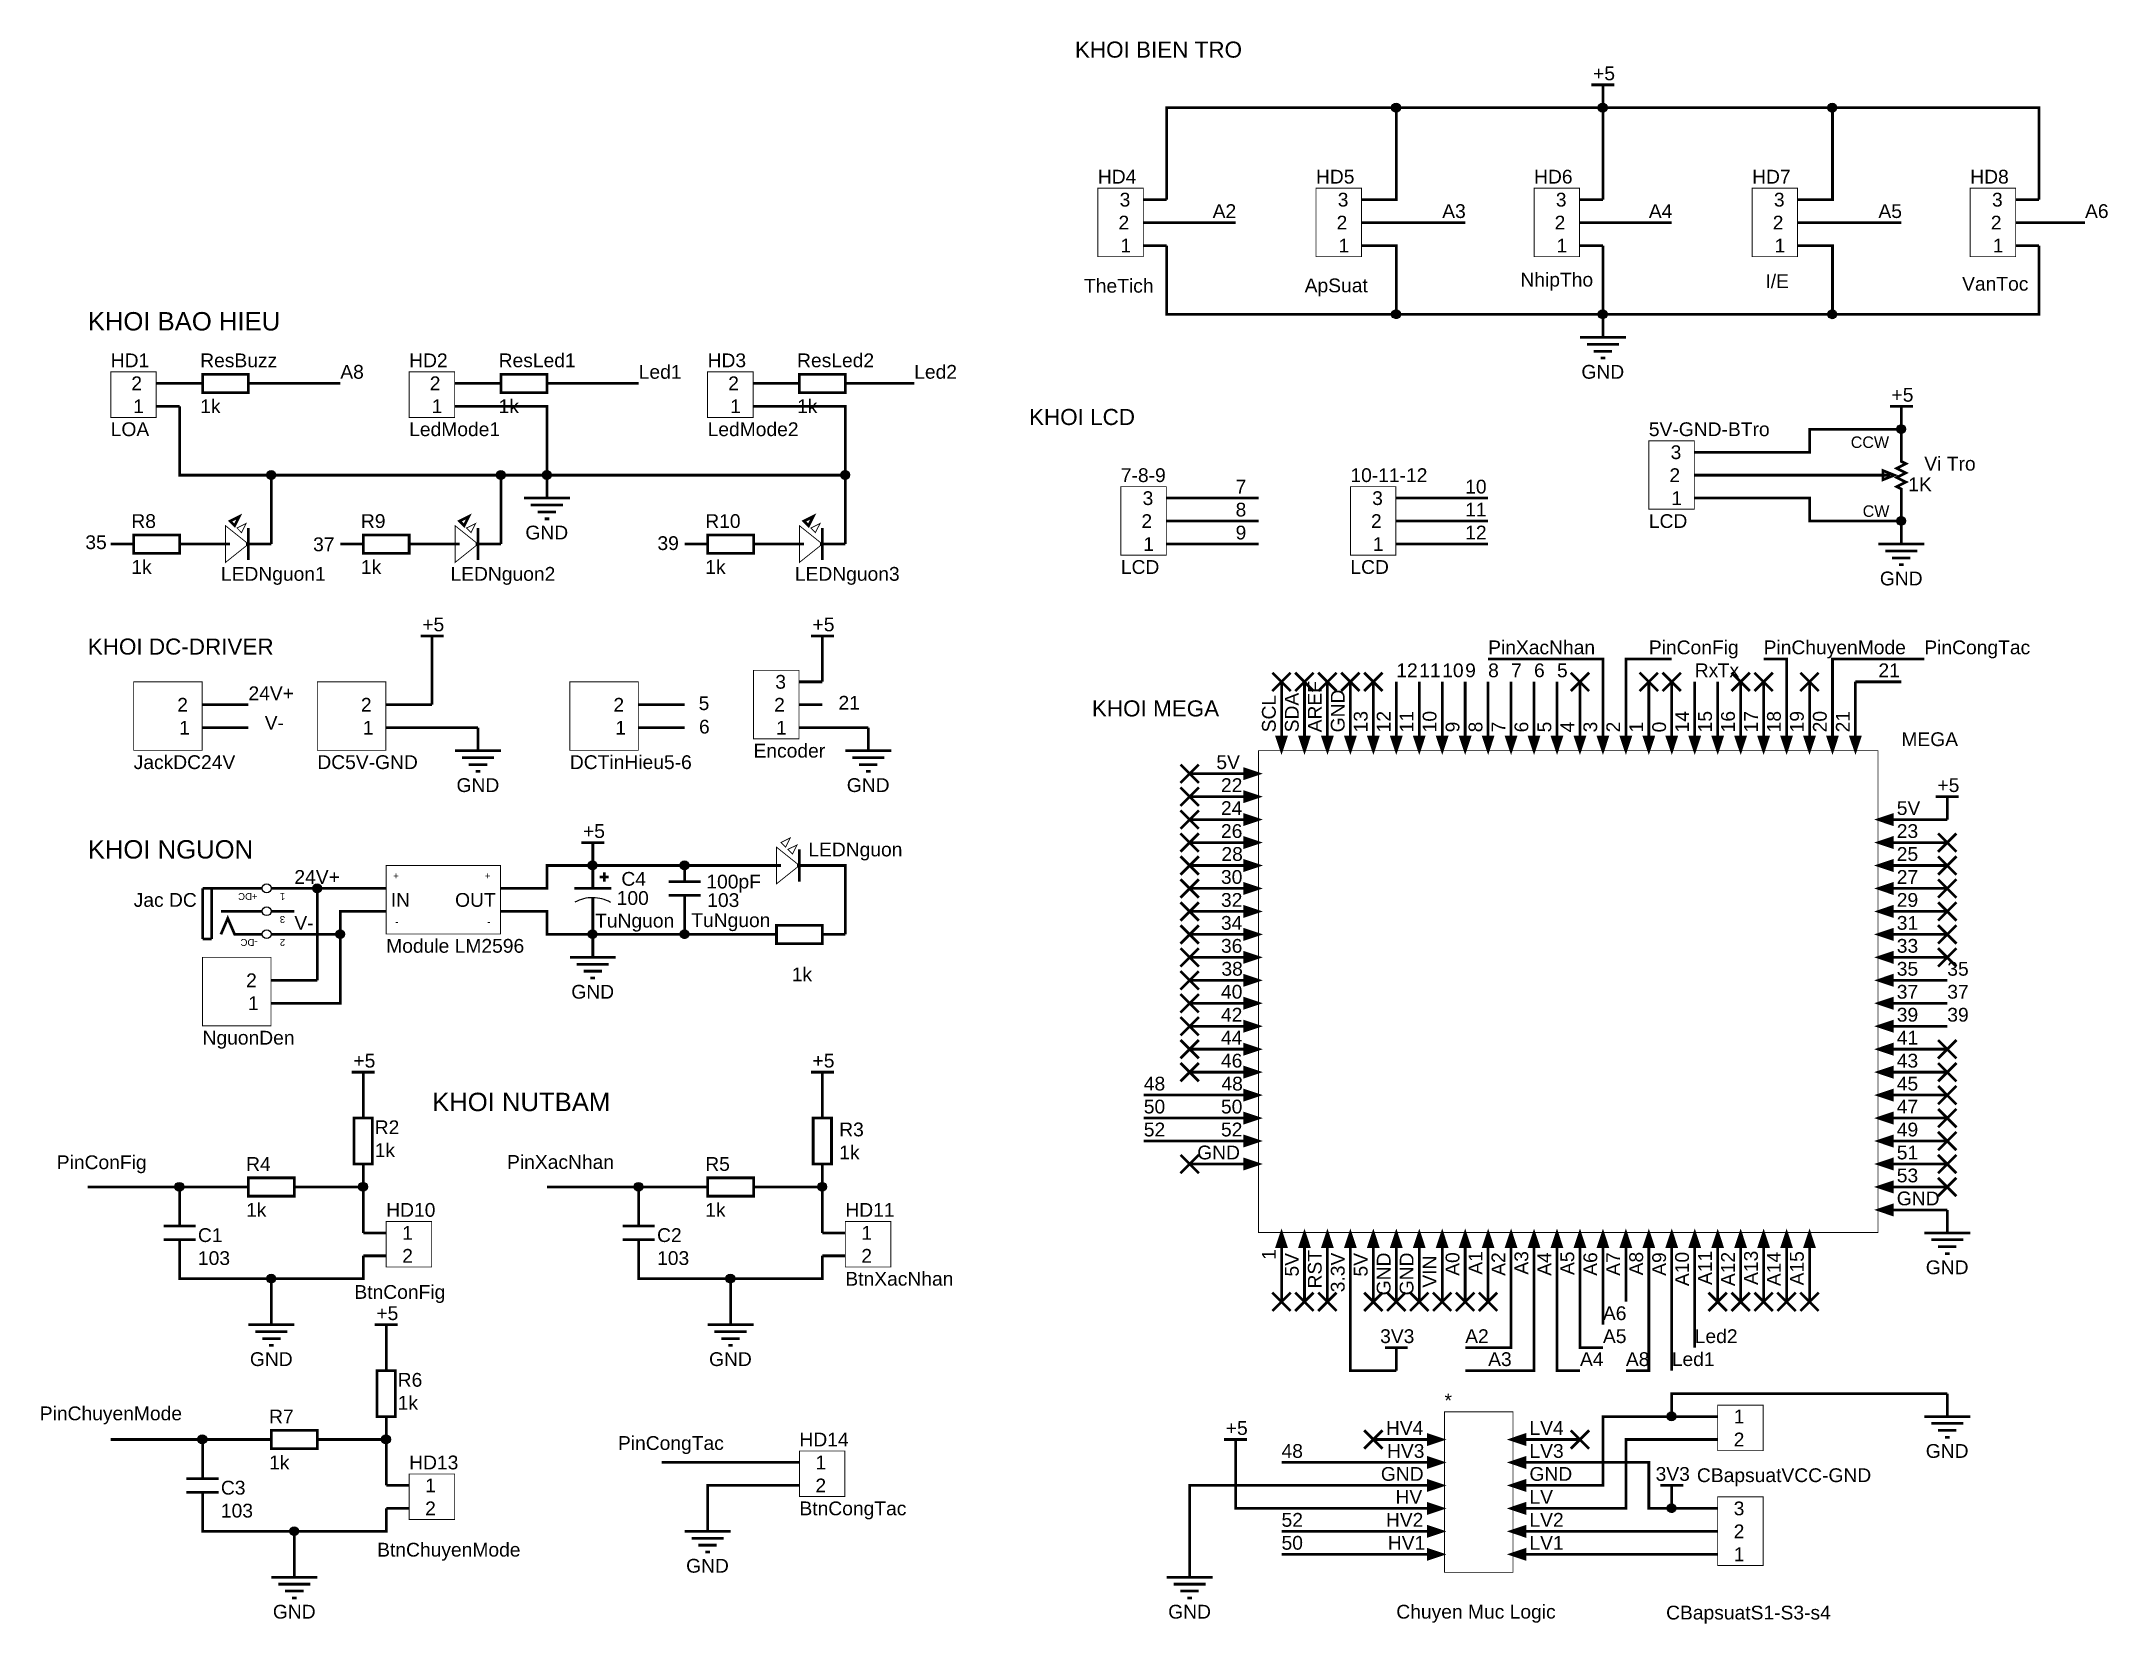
# Model space of a CAD drawing. Header units: millimetres. Extents: x 1372 to 1936, y 14 to 224.
# Drawn here: x 1371.7 to 1600.3, y 29.7 to 204.7 of the extents above; entities that cross this region are included whole.
import ezdxf

# ---------------------------------------------------------------- set-up
doc = ezdxf.new("R2010")
doc.units = ezdxf.units.MM
doc.header["$MEASUREMENT"] = 0
doc.layers.add('Sheet', color=255, linetype='Continuous')
doc.styles.get("Standard").update_dxf_attribs({"font": 'arial.ttf'})

msp = doc.modelspace()

# ---------------------------------------------------------------- texts
at = {"layer": 'Sheet'}
for s, height, p in [('KHOI BIEN TRO', 1.778, (1486.04, 202.9)), ('+5', 1.524, (1543.37, 200.4)), ('HD4', 1.524, (1488.58, 188.97)), ('HD5', 1.524, (1512.71, 188.97)), ('HD6', 1.524, (1536.84, 188.97)), ('HD7', 1.524, (1560.97, 188.97)), ('HD8', 1.524, (1585.1, 188.97)), ('3', 1.52, (1490.99, 186.43)), ('3', 1.52, (1515.12, 186.43)), ('3', 1.52, (1539.25, 186.43)), ('3', 1.52, (1563.38, 186.43)), ('3', 1.52, (1587.51, 186.43)), ('2', 1.52, (1490.86, 183.89)), ('A2', 1.524, (1501.28, 185.16)), ('2', 1.52, (1514.99, 183.89)), ('A3', 1.524, (1526.68, 185.16)), ('2', 1.52, (1539.12, 183.89)), ('A4', 1.524, (1549.54, 185.16)), ('2', 1.52, (1563.25, 183.89)), ('A5', 1.524, (1574.94, 185.16)), ('2', 1.52, (1587.38, 183.89)), ('A6', 1.524, (1597.8, 185.16)), ('1', 1.52, (1491.07, 181.35)), ('1', 1.52, (1515.2, 181.35)), ('1', 1.52, (1539.33, 181.35)), ('1', 1.52, (1563.46, 181.35)), ('1', 1.52, (1587.59, 181.35)), ('TheTich', 1.524, (1487.05, 176.9)), ('ApSuat', 1.524, (1511.46, 176.94)), ('NhipTho', 1.524, (1535.33, 177.58)), ('I/E', 1.524, (1562.44, 177.41)), ('VanToc', 1.524, (1584.2, 177.12)), ('KHOI BAO HIEU', 2.032, (1376.82, 172.72)), ('HD1', 1.524, (1379.36, 168.65)), ('ResBuzz', 1.524, (1389.26, 168.65)), ('HD2', 1.524, (1412.38, 168.65)), ('ResLed1', 1.524, (1422.28, 168.65)), ('HD3', 1.524, (1445.4, 168.65)), ('ResLed2', 1.524, (1455.3, 168.65)), ('2', 1.52, (1381.64, 166.11)), ('A8', 1.524, (1404.76, 167.38)), ('2', 1.52, (1414.66, 166.11)), ('Led1', 1.524, (1437.78, 167.38)), ('2', 1.52, (1447.68, 166.11)), ('Led2', 1.524, (1468.26, 167.38)), ('GND', 1.524, (1542.08, 167.38)), ('1', 1.52, (1381.85, 163.57)), ('1k', 1.524, (1389.26, 163.57)), ('1', 1.52, (1414.87, 163.57)), ('1k', 1.524, (1422.28, 163.57)), ('1', 1.52, (1447.89, 163.57)), ('1k', 1.524, (1455.3, 163.57)), ('+5', 1.524, (1576.39, 164.84)), ('LOA', 1.524, (1379.36, 161.03)), ('LedMode1', 1.524, (1412.38, 161.03)), ('LedMode2', 1.524, (1445.4, 161.03)), ('KHOI LCD', 1.778, (1480.96, 162.26)), ('5V-GND-BTro', 1.524, (1549.54, 161.03)), ('CCW', 1.27, (1571.88, 159.72)), ('CCW', 1.27, (1571.88, 159.72)), ('3', 1.52, (1551.95, 158.49)), ('Vi Tro', 1.524, (1580.02, 157.22)), ('7-8-9', 1.524, (1491.12, 155.95)), ('7', 1.52, (1503.82, 154.68)), ('10-11-12', 1.524, (1516.52, 155.95)), ('10', 1.524, (1529.22, 154.68)), ('2', 1.52, (1551.82, 155.95)), ('1K', 1.524, (1578.24, 154.93)), ('3', 1.52, (1493.53, 153.41)), ('8', 1.52, (1503.82, 152.14)), ('3', 1.52, (1518.93, 153.41)), ('11', 1.524, (1529.22, 152.14)), ('1', 1.52, (1552.03, 153.41)), ('CW', 1.27, (1573.2, 152.1)), ('CW', 1.27, (1573.2, 152.1)), ('R8', 1.524, (1381.64, 150.87)), ('R9', 1.524, (1407.04, 150.87)), ('GND', 1.524, (1425.24, 149.6)), ('R10', 1.524, (1445.14, 150.87)), ('2', 1.52, (1493.4, 150.87)), ('9', 1.52, (1503.82, 149.6)), ('2', 1.52, (1518.8, 150.87)), ('12', 1.524, (1529.22, 149.6)), ('LCD', 1.524, (1549.54, 150.87)), ('35', 1.524, (1376.55, 148.53)), ('37', 1.524, (1401.75, 148.3)), ('39', 1.524, (1439.85, 148.43)), ('1', 1.52, (1493.61, 148.33)), ('1', 1.52, (1519.01, 148.33)), ('1k', 1.524, (1381.64, 145.79)), ('LEDNguon1', 1.524, (1391.55, 145.03)), ('1k', 1.524, (1407.04, 145.79)), ('LEDNguon2', 1.524, (1416.95, 145.03)), ('1k', 1.524, (1445.14, 145.79)), ('LEDNguon3', 1.524, (1455.05, 145.03)), ('LCD', 1.524, (1491.12, 145.79)), ('LCD', 1.524, (1516.52, 145.79)), ('GND', 1.524, (1575.1, 144.52)), ('+5', 1.524, (1413.83, 139.44)), ('+5', 1.524, (1457.01, 139.44)), ('KHOI DC-DRIVER', 1.778, (1376.82, 136.86)), ('PinXacNhan', 1.524, (1531.76, 136.9)), ('PinConFig', 1.524, (1549.54, 136.9)), ('PinChuyenMode', 1.524, (1562.24, 136.9)), ('PinCongTac', 1.524, (1580.02, 136.9)), ('12', 1.524, (1521.6, 134.36)), ('11', 1.524, (1524.14, 134.36)), ('10', 1.524, (1526.68, 134.36)), ('9', 1.52, (1529.22, 134.36)), ('8', 1.52, (1531.76, 134.36)), ('7', 1.52, (1534.3, 134.36)), ('6', 1.52, (1536.84, 134.36)), ('5', 1.52, (1539.38, 134.36)), ('Rx', 1.524, (1554.62, 134.36)), ('Tx', 1.524, (1557.16, 134.36)), ('21', 1.524, (1574.94, 134.36)), ('24V+', 1.524, (1394.6, 131.82)), ('3', 1.52, (1452.89, 133.09)), ('2', 1.52, (1386.72, 130.55)), ('2', 1.52, (1407.04, 130.55)), ('2', 1.52, (1434.98, 130.55)), ('5', 1.52, (1444.41, 130.72)), ('2', 1.52, (1452.76, 130.55)), ('21', 1.524, (1459.88, 130.77)), ('KHOI MEGA', 1.778, (1487.92, 130.02)), ('1', 1.52, (1386.93, 128.01)), ('V-', 1.524, (1396.4, 128.56)), ('1', 1.52, (1407.25, 128.01)), ('1', 1.52, (1435.19, 128.01)), ('6', 1.52, (1444.45, 128.13)), ('1', 1.52, (1452.97, 128.01)), ('MEGA', 1.524, (1577.48, 126.74)), ('JackDC24V', 1.524, (1381.9, 124.2)), ('DC5V-GND', 1.524, (1402.22, 124.2)), ('DCTinHieu5-6', 1.524, (1430.16, 124.2)), ('Encoder', 1.524, (1450.48, 125.47)), ('5V', 1.524, (1501.69, 124.2)), ('GND', 1.524, (1417.62, 121.66)), ('GND', 1.524, (1460.8, 121.66)), ('22', 1.524, (1502.2, 121.66)), ('+5', 1.524, (1581.47, 121.66)), ('24', 1.524, (1502.2, 119.12)), ('5V', 1.524, (1576.97, 119.12)), ('+5', 1.524, (1431.61, 116.58)), ('26', 1.524, (1502.2, 116.58)), ('23', 1.524, (1576.97, 116.58)), ('KHOI NGUON', 2.032, (1376.82, 114.3)), ('LEDNguon', 1.524, (1456.54, 114.54)), ('28', 1.524, (1502.25, 114.04)), ('25', 1.524, (1576.97, 114.04)), ('24V+', 1.524, (1399.68, 111.5)), ('+', 0.762, (1410.6, 112.01)), ('+', 0.762, (1420.76, 112.01)), ('C4', 1.524, (1435.86, 111.29)), ('100pF', 1.524, (1445.26, 110.99)), ('30', 1.524, (1502.2, 111.5)), ('27', 1.524, (1576.97, 111.5)), ('Jac DC', 1.524, (1381.9, 108.96)), ('IN', 1.524, (1410.34, 108.96)), ('OUT', 1.524, (1417.46, 108.96)), ('100', 1.524, (1435.34, 109.17)), ('103', 1.524, (1445.36, 108.94)), ('32', 1.524, (1502.2, 108.96)), ('29', 1.524, (1576.97, 108.96)), ('V-', 1.524, (1399.68, 106.42)), ('TuNguon', 1.524, (1432.95, 106.67)), ('TuNguon', 1.524, (1443.59, 106.72)), ('34', 1.524, (1502.2, 106.42)), ('31', 1.524, (1576.97, 106.42)), ('Module LM2596', 1.524, (1409.84, 103.88)), ('-', 0.762, (1410.85, 106.93)), ('-', 0.762, (1421.01, 106.93)), ('36', 1.524, (1502.2, 103.88)), ('33', 1.524, (1576.97, 103.88)), ('38', 1.524, (1502.25, 101.34)), ('35', 1.524, (1576.97, 101.34)), ('35', 1.524, (1582.56, 101.34)), ('2', 1.52, (1394.34, 100.07)), ('1k', 1.524, (1454.71, 100.72)), ('1', 1.52, (1394.55, 97.53)), ('GND', 1.524, (1430.32, 98.8)), ('40', 1.524, (1502.2, 98.8)), ('37', 1.524, (1576.97, 98.8)), ('37', 1.524, (1582.56, 98.8)), ('42', 1.524, (1502.2, 96.26)), ('39', 1.524, (1576.97, 96.26)), ('39', 1.524, (1582.56, 96.26)), ('NguonDen', 1.524, (1389.52, 93.72)), ('44', 1.524, (1502.2, 93.72)), ('41', 1.524, (1576.97, 93.72)), ('+5', 1.524, (1406.21, 91.18)), ('+5', 1.524, (1457.01, 91.18)), ('46', 1.524, (1502.2, 91.18)), ('43', 1.524, (1576.97, 91.18)), ('48', 1.524, (1493.66, 88.64)), ('48', 1.524, (1502.25, 88.64)), ('45', 1.524, (1576.97, 88.64)), ('KHOI NUTBAM', 2.032, (1414.92, 86.36)), ('50', 1.524, (1493.66, 86.1)), ('50', 1.524, (1502.2, 86.1)), ('47', 1.524, (1576.97, 86.1)), ('R2', 1.524, (1408.57, 83.81)), ('R3', 1.524, (1459.96, 83.57)), ('52', 1.524, (1493.66, 83.56)), ('52', 1.524, (1502.2, 83.56)), ('49', 1.524, (1576.97, 83.56)), ('1k', 1.524, (1408.57, 81.27)), ('1k', 1.524, (1459.96, 81.03)), ('GND', 1.524, (1499.57, 81.02)), ('51', 1.524, (1576.97, 81.02)), ('PinConFig', 1.524, (1373.39, 79.94)), ('R4', 1.524, (1394.34, 79.75)), ('PinXacNhan', 1.524, (1423.21, 79.97)), ('R5', 1.524, (1445.14, 79.75)), ('53', 1.524, (1576.97, 78.48)), ('1k', 1.524, (1394.34, 74.67)), ('HD10', 1.524, (1409.84, 74.67)), ('1k', 1.524, (1445.14, 74.67)), ('HD11', 1.524, (1460.64, 74.67)), ('GND', 1.524, (1576.97, 75.94)), ('C1', 1.524, (1389.01, 71.88)), ('1', 1.52, (1411.61, 72.13)), ('C2', 1.524, (1439.81, 71.88)), ('1', 1.52, (1462.41, 72.13)), ('103', 1.524, (1389.01, 69.34)), ('2', 1.52, (1411.61, 69.59)), ('103', 1.524, (1439.81, 69.34)), ('2', 1.52, (1462.41, 69.59)), ('BtnXacNhan', 1.524, (1460.64, 67.05)), ('GND', 1.524, (1580.18, 68.32)), ('BtnConFig', 1.524, (1406.32, 65.59)), ('+5', 1.524, (1408.75, 63.24)), ('A6', 1.524, (1544.46, 63.24)), ('3V3', 1.524, (1519.81, 60.7)), ('A2', 1.524, (1529.22, 60.7)), ('A5', 1.524, (1544.46, 60.7)), ('Led2', 1.524, (1554.62, 60.7)), ('GND', 1.524, (1394.76, 58.16)), ('GND', 1.524, (1445.56, 58.16)), ('A3', 1.524, (1531.76, 58.16)), ('A4', 1.524, (1541.92, 58.16)), ('A8', 1.524, (1547, 58.16)), ('Led1', 1.524, (1552.08, 58.16)), ('R6', 1.524, (1411.11, 55.87)), ('1k', 1.524, (1411.11, 53.33)), ('*', 1.52, (1526.93, 53.59)), ('PinChuyenMode', 1.524, (1371.51, 52.16)), ('R7', 1.524, (1396.88, 51.81)), ('1', 1.52, (1558.93, 51.81)), ('PinCongTac', 1.524, (1435.48, 48.88)), ('HD14', 1.524, (1455.56, 49.27)), ('+5', 1.524, (1502.73, 50.54)), ('HV4', 1.524, (1520.45, 50.54)), ('LV4', 1.524, (1536.33, 50.54)), ('2', 1.52, (1558.93, 49.27)), ('1k', 1.524, (1396.88, 46.73)), ('HD13', 1.524, (1412.38, 46.73)), ('1', 1.52, (1457.33, 46.73)), ('48', 1.524, (1508.9, 48)), ('HV3', 1.524, (1520.57, 48)), ('LV3', 1.524, (1536.33, 48)), ('GND', 1.524, (1580.18, 48)), ('2', 1.52, (1457.33, 44.19)), ('GND', 1.524, (1519.89, 45.46)), ('GND', 1.524, (1536.33, 45.46)), ('3V3', 1.524, (1550.29, 45.46)), ('CBapsuatVCC-GND', 1.524, (1554.86, 45.32)), ('C3', 1.524, (1391.55, 43.94)), ('1', 1.52, (1414.15, 44.19)), ('HV', 1.524, (1521.51, 42.92)), ('LV', 1.524, (1536.33, 42.92)), ('103', 1.524, (1391.55, 41.4)), ('2', 1.52, (1414.15, 41.65)), ('BtnCongTac', 1.524, (1455.56, 41.65)), ('52', 1.524, (1508.9, 40.38)), ('HV2', 1.524, (1520.45, 40.38)), ('LV2', 1.524, (1536.33, 40.38)), ('3', 1.52, (1558.93, 41.65)), ('50', 1.524, (1508.9, 37.84)), ('HV1', 1.524, (1520.66, 37.84)), ('LV1', 1.524, (1536.33, 37.84)), ('2', 1.52, (1558.93, 39.11)), ('BtnChuyenMode', 1.524, (1408.84, 37.08)), ('GND', 1.524, (1443.02, 35.3)), ('1', 1.52, (1558.93, 36.57)), ('GND', 1.524, (1397.3, 30.22)), ('GND', 1.524, (1496.36, 30.22)), ('Chuyen Muc Logic', 1.524, (1521.6, 30.22)), ('CBapsuatS1-S3-s4', 1.524, (1551.45, 30.12))]:
    msp.add_text(s, height=height, dxfattribs=at).set_placement(p)
for s, height, rotation, p in [('SDA', 1.524, 90, (1510.8, 128.26)), ('AREF', 1.524, 90, (1513.34, 128.26)), ('GND', 1.524, 90, (1515.88, 128.26)), ('SCL', 1.524, 90, (1508.26, 128.26)), ('13', 1.524, 90, (1518.42, 128.26)), ('12', 1.524, 90, (1520.96, 128.26)), ('11', 1.524, 90, (1523.5, 128.26)), ('10', 1.524, 90, (1526.04, 128.26)), ('14', 1.524, 90, (1553.98, 128.26)), ('15', 1.524, 90, (1556.52, 128.26)), ('16', 1.524, 90, (1559.06, 128.26)), ('17', 1.524, 90, (1561.6, 128.26)), ('18', 1.524, 90, (1564.14, 128.26)), ('19', 1.524, 90, (1566.68, 128.26)), ('20', 1.524, 90, (1569.22, 128.26)), ('21', 1.524, 90, (1571.76, 128.26)), ('9', 1.52, 90, (1528.58, 128.26)), ('8', 1.52, 90, (1531.12, 128.26)), ('7', 1.52, 90, (1533.66, 128.26)), ('6', 1.52, 90, (1536.2, 128.26)), ('5', 1.52, 90, (1538.74, 128.26)), ('4', 1.52, 90, (1541.28, 128.26)), ('3', 1.52, 90, (1543.82, 128.26)), ('2', 1.52, 90, (1546.36, 128.26)), ('1', 1.52, 90, (1548.9, 128.26)), ('0', 1.52, 90, (1551.44, 128.26)), ('+DC', 0.762, 180, (1395.61, 110.48)), ('1', 0.762, 180, (1398.66, 110.48)), ('3', 0.762, 180, (1398.66, 107.94)), ('-DC', 0.762, 180, (1395.61, 105.4)), ('2', 0.762, 180, (1398.66, 105.4)), ('1', 1.52, 90, (1508.26, 69.92)), ('RST', 1.524, 90, (1513.34, 66.74)), ('5V', 1.524, 90, (1510.8, 68.06)), ('3.3V', 1.524, 90, (1515.88, 66.32)), ('5V', 1.524, 90, (1518.42, 68.06)), ('GND', 1.524, 90, (1520.96, 65.98)), ('GND', 1.524, 90, (1523.5, 65.98)), ('VIN', 1.524, 90, (1526.04, 66.83)), ('A0', 1.524, 90, (1528.58, 68.14)), ('A1', 1.524, 90, (1531.12, 68.27)), ('A2', 1.524, 90, (1533.66, 68.14)), ('A3', 1.524, 90, (1536.2, 68.27)), ('A4', 1.524, 90, (1538.74, 68.14)), ('A5', 1.524, 90, (1541.28, 68.23)), ('A6', 1.524, 90, (1543.82, 68.14)), ('A7', 1.524, 90, (1546.36, 68.14)), ('A8', 1.524, 90, (1548.9, 68.19)), ('A9', 1.524, 90, (1551.44, 68.14)), ('A10', 1.524, 90, (1553.98, 67)), ('A11', 1.524, 90, (1556.52, 67.13)), ('A12', 1.524, 90, (1559.06, 67)), ('A13', 1.524, 90, (1561.6, 67.13)), ('A14', 1.524, 90, (1564.14, 67)), ('A15', 1.524, 90, (1566.68, 67.08))]:
    msp.add_text(s, height=height, rotation=rotation, dxfattribs=at).set_placement(p)

# ---------------------------------------------------------------- linework, layer by layer
at = {"layer": 'Sheet'}
for points, const_width in [([(1543.19, 199.89), (1545.73, 199.89)], 0.3), ([(1544.46, 197.35), (1544.46, 199.89)], 0.3), ([(1496.2, 187.19), (1496.2, 197.35), (1521.6, 197.35), (1544.46, 197.35), (1569.86, 197.35), (1592.72, 197.35), (1592.72, 187.19)], 0.3), ([(1520.33, 187.19), (1521.6, 187.19), (1521.6, 197.35)], 0.3), ([(1544.46, 187.19), (1544.46, 197.35)], 0.3), ([(1568.59, 187.19), (1569.86, 187.19), (1569.86, 197.35)], 0.3), ([(1488.58, 188.46), (1493.61, 188.46), (1493.61, 180.88), (1488.58, 180.88), (1488.58, 188.46)], 0.0991), ([(1512.71, 188.46), (1517.74, 188.46), (1517.74, 180.88), (1512.71, 180.88), (1512.71, 188.46)], 0.0991), ([(1536.84, 188.46), (1541.87, 188.46), (1541.87, 180.88), (1536.84, 180.88), (1536.84, 188.46)], 0.0991), ([(1560.97, 188.46), (1566, 188.46), (1566, 180.88), (1560.97, 180.88), (1560.97, 188.46)], 0.0991), ([(1585.1, 188.46), (1590.13, 188.46), (1590.13, 180.88), (1585.1, 180.88), (1585.1, 188.46)], 0.0991), ([(1493.66, 187.19), (1496.2, 187.19)], 0.3), ([(1517.79, 187.19), (1520.33, 187.19)], 0.3), ([(1541.92, 187.19), (1544.46, 187.19)], 0.3), ([(1566.05, 187.19), (1568.59, 187.19)], 0.3), ([(1590.18, 187.19), (1592.72, 187.19)], 0.3), ([(1493.66, 184.65), (1496.2, 184.65)], 0.3), ([(1496.2, 184.65), (1503.82, 184.65)], 0.3), ([(1517.79, 184.65), (1520.33, 184.65)], 0.3), ([(1520.33, 184.65), (1529.22, 184.65)], 0.3), ([(1541.92, 184.65), (1544.46, 184.65)], 0.3), ([(1544.46, 184.65), (1552.08, 184.65)], 0.3), ([(1566.05, 184.65), (1568.59, 184.65)], 0.3), ([(1568.59, 184.65), (1577.48, 184.65)], 0.3), ([(1590.18, 184.65), (1592.72, 184.65)], 0.3), ([(1592.72, 184.65), (1597.8, 184.65)], 0.3), ([(1493.66, 182.11), (1496.2, 182.11)], 0.3), ([(1520.33, 182.11), (1521.6, 182.11), (1521.6, 174.49), (1496.2, 174.49), (1496.2, 182.11)], 0.3), ([(1517.79, 182.11), (1520.33, 182.11)], 0.3), ([(1541.92, 182.11), (1544.46, 182.11)], 0.3), ([(1544.46, 182.11), (1544.46, 174.49)], 0.3), ([(1566.05, 182.11), (1568.59, 182.11)], 0.3), ([(1568.59, 182.11), (1569.86, 182.11), (1569.86, 174.49), (1592.72, 174.49), (1592.72, 182.11)], 0.3), ([(1590.18, 182.11), (1592.72, 182.11)], 0.3), ([(1569.86, 174.49), (1544.46, 174.49), (1521.6, 174.49)], 0.3), ([(1544.46, 174.49), (1544.46, 171.95)], 0.3), ([(1541.92, 171.95), (1547, 171.95)], 0.3), ([(1542.68, 171.19), (1546.23, 171.19)], 0.3), ([(1543.44, 170.42), (1545.47, 170.42)], 0.3), ([(1544.2, 169.66), (1544.71, 169.66)], 0.3), ([(1379.36, 168.14), (1384.39, 168.14), (1384.39, 163.1), (1379.36, 163.1), (1379.36, 168.14)], 0.0991), ([(1384.44, 166.87), (1386.98, 166.87)], 0.3), ([(1389.52, 166.87), (1386.98, 166.87)], 0.3), ([(1389.52, 167.88), (1394.6, 167.88), (1394.6, 165.85), (1389.52, 165.85), (1389.52, 167.88)], 0.3), ([(1394.6, 166.87), (1397.14, 166.87)], 0.3), ([(1397.14, 166.87), (1404.76, 166.87)], 0.3), ([(1412.38, 168.14), (1417.41, 168.14), (1417.41, 163.1), (1412.38, 163.1), (1412.38, 168.14)], 0.0991), ([(1417.46, 166.87), (1420, 166.87)], 0.3), ([(1422.54, 166.87), (1420, 166.87)], 0.3), ([(1422.54, 167.88), (1427.62, 167.88), (1427.62, 165.85), (1422.54, 165.85), (1422.54, 167.88)], 0.3), ([(1427.62, 166.87), (1430.16, 166.87)], 0.3), ([(1430.16, 166.87), (1437.78, 166.87)], 0.3), ([(1445.4, 168.14), (1450.43, 168.14), (1450.43, 163.1), (1445.4, 163.1), (1445.4, 168.14)], 0.0991), ([(1450.48, 166.87), (1453.02, 166.87)], 0.3), ([(1455.56, 166.87), (1453.02, 166.87)], 0.3), ([(1455.56, 167.88), (1460.64, 167.88), (1460.64, 165.85), (1455.56, 165.85), (1455.56, 167.88)], 0.3), ([(1460.64, 166.87), (1463.18, 166.87)], 0.3), ([(1463.18, 166.87), (1468.26, 166.87)], 0.3), ([(1384.44, 164.33), (1386.98, 164.33)], 0.3), ([(1386.98, 164.33), (1386.98, 156.71), (1397.14, 156.71), (1422.54, 156.71), (1427.62, 156.71), (1460.64, 156.71), (1460.64, 164.33), (1453.02, 164.33)], 0.3), ([(1417.46, 164.33), (1420, 164.33)], 0.3), ([(1420, 164.33), (1427.62, 164.33), (1427.62, 156.71)], 0.3), ([(1450.48, 164.33), (1453.02, 164.33)], 0.3), ([(1576.21, 164.33), (1578.75, 164.33)], 0.3), ([(1577.48, 161.79), (1577.48, 164.33)], 0.3), ([(1549.54, 160.52), (1554.57, 160.52), (1554.57, 152.94), (1549.54, 152.94), (1549.54, 160.52)], 0.0991), ([(1557.16, 159.25), (1567.32, 159.25), (1567.32, 161.79), (1577.48, 161.79)], 0.3), ([(1577.48, 159.25), (1577.48, 161.79)], 0.3), ([(1554.62, 159.25), (1557.16, 159.25)], 0.3), ([(1577.48, 154.17), (1577.48, 155.18), (1576.97, 155.44), (1577.98, 155.95), (1576.97, 156.45), (1577.98, 156.96), (1576.97, 157.47), (1577.98, 157.98), (1577.48, 158.23), (1577.48, 159.25)], 0.3), ([(1397.14, 149.09), (1397.14, 156.71)], 0.3), ([(1422.54, 149.09), (1422.54, 156.71)], 0.3), ([(1427.62, 156.71), (1427.62, 154.17)], 0.3), ([(1460.64, 149.09), (1460.64, 156.71)], 0.3), ([(1491.12, 155.44), (1496.15, 155.44), (1496.15, 147.86), (1491.12, 147.86), (1491.12, 155.44)], 0.0991), ([(1516.52, 155.44), (1521.55, 155.44), (1521.55, 147.86), (1516.52, 147.86), (1516.52, 155.44)], 0.0991), ([(1554.62, 156.71), (1557.16, 156.71)], 0.3), ([(1557.16, 156.71), (1572.4, 156.71)], 0.3), ([(1574.94, 156.71), (1572.4, 156.71)], 0.3), ([(1576.21, 156.71), (1574.94, 156.71)], 0.3), ([(1425.08, 154.17), (1430.16, 154.17)], 0.3), ([(1425.84, 153.41), (1429.39, 153.41)], 0.3), ([(1496.2, 154.17), (1498.74, 154.17)], 0.3), ([(1498.74, 154.17), (1506.36, 154.17)], 0.3), ([(1521.6, 154.17), (1524.14, 154.17)], 0.3), ([(1524.14, 154.17), (1531.76, 154.17)], 0.3), ([(1554.62, 154.17), (1557.16, 154.17)], 0.3), ([(1557.16, 154.17), (1567.32, 154.17), (1567.32, 151.63), (1577.48, 151.63)], 0.3), ([(1577.48, 154.17), (1577.48, 151.63)], 0.3), ([(1394.6, 147.31), (1394.6, 150.87)], 0.3), ([(1420, 147.31), (1420, 150.87)], 0.3), ([(1426.6, 152.64), (1428.63, 152.64)], 0.3), ([(1427.36, 151.88), (1427.87, 151.88)], 0.3), ([(1458.1, 147.31), (1458.1, 150.87)], 0.3), ([(1496.2, 151.63), (1498.74, 151.63)], 0.3), ([(1498.74, 151.63), (1506.36, 151.63)], 0.3), ([(1521.6, 151.63), (1524.14, 151.63)], 0.3), ([(1524.14, 151.63), (1531.76, 151.63)], 0.3), ([(1577.48, 151.63), (1577.48, 149.09)], 0.3), ([(1381.9, 149.09), (1379.36, 149.09)], 0.3), ([(1381.9, 150.1), (1386.98, 150.1), (1386.98, 148.07), (1381.9, 148.07), (1381.9, 150.1)], 0.3), ([(1386.98, 149.09), (1389.52, 149.09)], 0.3), ([(1392.06, 149.09), (1389.52, 149.09)], 0.3), ([(1392.56, 149.09), (1391.8, 149.09)], 0.3), ([(1394.85, 149.09), (1394.34, 149.09)], 0.3), ([(1394.6, 149.09), (1397.14, 149.09)], 0.3), ([(1407.3, 149.09), (1404.76, 149.09)], 0.3), ([(1407.3, 150.1), (1412.38, 150.1), (1412.38, 148.07), (1407.3, 148.07), (1407.3, 150.1)], 0.3), ([(1412.38, 149.09), (1414.92, 149.09)], 0.3), ([(1417.46, 149.09), (1414.92, 149.09)], 0.3), ([(1417.96, 149.09), (1417.2, 149.09)], 0.3), ([(1420.25, 149.09), (1419.74, 149.09)], 0.3), ([(1420, 149.09), (1422.54, 149.09)], 0.3), ([(1445.4, 149.09), (1442.86, 149.09)], 0.3), ([(1445.4, 150.1), (1450.48, 150.1), (1450.48, 148.07), (1445.4, 148.07), (1445.4, 150.1)], 0.3), ([(1450.48, 149.09), (1453.02, 149.09)], 0.3), ([(1455.56, 149.09), (1453.02, 149.09)], 0.3), ([(1456.06, 149.09), (1455.3, 149.09)], 0.3), ([(1458.35, 149.09), (1457.84, 149.09)], 0.3), ([(1458.1, 149.09), (1460.64, 149.09)], 0.3), ([(1496.2, 149.09), (1498.74, 149.09)], 0.3), ([(1498.74, 149.09), (1506.36, 149.09)], 0.3), ([(1521.6, 149.09), (1524.14, 149.09)], 0.3), ([(1524.14, 149.09), (1531.76, 149.09)], 0.3), ([(1574.94, 149.09), (1580.02, 149.09)], 0.3), ([(1575.7, 148.33), (1579.25, 148.33)], 0.3), ([(1576.46, 147.56), (1578.49, 147.56)], 0.3), ([(1577.22, 146.8), (1577.73, 146.8)], 0.3), ([(1413.65, 138.93), (1416.19, 138.93)], 0.3), ([(1414.92, 136.39), (1414.92, 138.93)], 0.3), ([(1456.83, 138.93), (1459.37, 138.93)], 0.3), ([(1458.1, 136.39), (1458.1, 138.93)], 0.3), ([(1414.92, 136.39), (1414.92, 131.31)], 0.3), ([(1450.48, 135.12), (1455.51, 135.12), (1455.51, 127.54), (1450.48, 127.54), (1450.48, 135.12)], 0.0991), ([(1458.1, 136.39), (1458.1, 133.85)], 0.3), ([(1507.88, 132.83), (1509.91, 134.86)], 0.3), ([(1507.88, 134.86), (1509.91, 132.83)], 0.3), ([(1510.42, 132.83), (1512.45, 134.86)], 0.3), ([(1510.42, 134.86), (1512.45, 132.83)], 0.3), ([(1512.96, 132.83), (1514.99, 134.86)], 0.3), ([(1512.96, 134.86), (1514.99, 132.83)], 0.3), ([(1515.5, 132.83), (1517.53, 134.86)], 0.3), ([(1515.5, 134.86), (1517.53, 132.83)], 0.3), ([(1518.04, 132.83), (1520.07, 134.86)], 0.3), ([(1518.04, 134.86), (1520.07, 132.83)], 0.3), ([(1544.46, 133.85), (1544.46, 136.39), (1531.76, 136.39)], 0.3), ([(1540.9, 132.83), (1542.93, 134.86)], 0.3), ([(1540.9, 134.86), (1542.93, 132.83)], 0.3), ([(1547, 133.85), (1547, 136.39), (1552.08, 136.39)], 0.3), ([(1548.52, 132.83), (1550.55, 134.86)], 0.3), ([(1548.52, 134.86), (1550.55, 132.83)], 0.3), ([(1551.06, 132.83), (1553.09, 134.86)], 0.3), ([(1551.06, 134.86), (1553.09, 132.83)], 0.3), ([(1558.68, 132.83), (1560.71, 134.86)], 0.3), ([(1558.68, 134.86), (1560.71, 132.83)], 0.3), ([(1561.22, 132.83), (1563.25, 134.86)], 0.3), ([(1561.22, 134.86), (1563.25, 132.83)], 0.3), ([(1564.78, 133.85), (1564.78, 136.39), (1562.24, 136.39)], 0.3), ([(1566.3, 132.83), (1568.33, 134.86)], 0.3), ([(1566.3, 134.86), (1568.33, 132.83)], 0.3), ([(1569.86, 133.85), (1569.86, 136.39), (1580.02, 136.39)], 0.3), ([(1381.9, 133.85), (1389.47, 133.85), (1389.47, 126.27), (1381.9, 126.27), (1381.9, 133.85)], 0.0991), ([(1402.22, 133.85), (1409.79, 133.85), (1409.79, 126.27), (1402.22, 126.27), (1402.22, 133.85)], 0.0991), ([(1430.16, 133.85), (1437.73, 133.85), (1437.73, 126.27), (1430.16, 126.27), (1430.16, 133.85)], 0.0991), ([(1455.56, 133.85), (1458.1, 133.85)], 0.3), ([(1508.9, 126.23), (1508.9, 133.85)], 0.3), ([(1511.44, 126.23), (1511.44, 133.85)], 0.3), ([(1513.98, 126.23), (1513.98, 133.85)], 0.3), ([(1516.52, 126.23), (1516.52, 133.85)], 0.3), ([(1519.06, 126.23), (1519.06, 133.85)], 0.3), ([(1521.6, 126.23), (1521.6, 133.85)], 0.3), ([(1524.14, 126.23), (1524.14, 133.85)], 0.3), ([(1526.68, 126.23), (1526.68, 133.85)], 0.3), ([(1529.22, 126.23), (1529.22, 133.85)], 0.3), ([(1531.76, 126.23), (1531.76, 133.85)], 0.3), ([(1534.3, 126.23), (1534.3, 133.85)], 0.3), ([(1536.84, 126.23), (1536.84, 133.85)], 0.3), ([(1539.38, 126.23), (1539.38, 133.85)], 0.3), ([(1541.92, 126.23), (1541.92, 133.85)], 0.3), ([(1544.46, 126.23), (1544.46, 133.85)], 0.3), ([(1547, 126.23), (1547, 133.85)], 0.3), ([(1549.54, 126.23), (1549.54, 133.85)], 0.3), ([(1552.08, 126.23), (1552.08, 133.85)], 0.3), ([(1554.62, 126.23), (1554.62, 133.85)], 0.3), ([(1557.16, 126.23), (1557.16, 133.85)], 0.3), ([(1559.7, 126.23), (1559.7, 133.85)], 0.3), ([(1562.24, 126.23), (1562.24, 133.85)], 0.3), ([(1564.78, 126.23), (1564.78, 133.85)], 0.3), ([(1567.32, 126.23), (1567.32, 133.85)], 0.3), ([(1569.86, 126.23), (1569.86, 133.85)], 0.3), ([(1572.4, 126.23), (1572.4, 133.85)], 0.3), ([(1572.4, 133.85), (1577.48, 133.85)], 0.3), ([(1389.52, 131.31), (1394.6, 131.31)], 0.3), ([(1409.84, 131.31), (1414.92, 131.31)], 0.3), ([(1437.78, 131.31), (1442.86, 131.31)], 0.3), ([(1455.56, 131.31), (1458.1, 131.31)], 0.3), ([(1389.52, 128.77), (1394.6, 128.77)], 0.3), ([(1409.84, 128.77), (1414.92, 128.77)], 0.3), ([(1414.92, 128.77), (1420, 128.77)], 0.3), ([(1420, 128.77), (1420, 126.23)], 0.3), ([(1437.78, 128.77), (1442.86, 128.77)], 0.3), ([(1455.56, 128.77), (1458.1, 128.77)], 0.3), ([(1458.1, 128.77), (1463.18, 128.77)], 0.3), ([(1463.18, 128.77), (1463.18, 126.23)], 0.3), ([(1417.46, 126.23), (1422.54, 126.23)], 0.3), ([(1460.64, 126.23), (1465.72, 126.23)], 0.3), ([(1506.36, 126.23), (1574.89, 126.23), (1574.89, 72.93), (1506.36, 72.93), (1506.36, 126.23)], 0.0991), ([(1418.22, 125.47), (1421.77, 125.47)], 0.3), ([(1418.98, 124.7), (1421.01, 124.7)], 0.3), ([(1419.74, 123.94), (1420.25, 123.94)], 0.3), ([(1461.4, 125.47), (1464.95, 125.47)], 0.3), ([(1462.16, 124.7), (1464.19, 124.7)], 0.3), ([(1462.92, 123.94), (1463.43, 123.94)], 0.3), ([(1497.72, 122.67), (1499.75, 124.7)], 0.3), ([(1497.72, 124.7), (1499.75, 122.67)], 0.3), ([(1506.36, 123.69), (1498.74, 123.69)], 0.3), ([(1497.72, 120.13), (1499.75, 122.16)], 0.3), ([(1497.72, 122.16), (1499.75, 120.13)], 0.3), ([(1506.36, 121.15), (1498.74, 121.15)], 0.3), ([(1581.29, 121.15), (1583.83, 121.15)], 0.3), ([(1582.56, 118.61), (1582.56, 121.15)], 0.3), ([(1497.72, 117.59), (1499.75, 119.62)], 0.3), ([(1497.72, 119.62), (1499.75, 117.59)], 0.3), ([(1497.72, 115.05), (1499.75, 117.08)], 0.3), ([(1497.72, 117.08), (1499.75, 115.05)], 0.3), ([(1506.36, 118.61), (1498.74, 118.61)], 0.3), ([(1574.94, 118.61), (1582.56, 118.61)], 0.3), ([(1581.54, 115.05), (1583.57, 117.08)], 0.3), ([(1581.54, 117.08), (1583.57, 115.05)], 0.3), ([(1431.43, 116.07), (1433.97, 116.07)], 0.3), ([(1432.7, 113.53), (1432.7, 116.07)], 0.3), ([(1455.56, 111.75), (1455.56, 115.31)], 0.3), ([(1497.72, 112.51), (1499.75, 114.54)], 0.3), ([(1497.72, 114.54), (1499.75, 112.51)], 0.3), ([(1506.36, 116.07), (1498.74, 116.07)], 0.3), ([(1574.94, 116.07), (1582.56, 116.07)], 0.3), ([(1581.54, 112.51), (1583.57, 114.54)], 0.3), ([(1581.54, 114.54), (1583.57, 112.51)], 0.3), ([(1409.84, 113.53), (1422.49, 113.53), (1422.49, 105.95), (1409.84, 105.95), (1409.84, 113.53)], 0.0991), ([(1425.08, 110.99), (1427.62, 110.99), (1427.62, 113.53), (1432.7, 113.53)], 0.3), ([(1432.7, 110.99), (1432.7, 113.53)], 0.3), ([(1432.7, 113.53), (1442.86, 113.53), (1450.48, 113.53)], 0.3), ([(1433.46, 112.26), (1434.47, 112.26)], 0.3), ([(1433.97, 111.75), (1433.97, 112.77)], 0.3), ([(1442.86, 111.75), (1442.86, 113.53)], 0.3), ([(1453.02, 113.53), (1450.48, 113.53)], 0.3), ([(1453.52, 113.53), (1452.76, 113.53)], 0.3), ([(1455.81, 113.53), (1455.3, 113.53)], 0.3), ([(1455.56, 113.53), (1458.1, 113.53)], 0.3), ([(1458.1, 113.53), (1460.64, 113.53), (1460.64, 105.91)], 0.3), ([(1497.72, 109.97), (1499.75, 112)], 0.3), ([(1497.72, 112), (1499.75, 109.97)], 0.3), ([(1506.36, 113.53), (1498.74, 113.53)], 0.3), ([(1574.94, 113.53), (1582.56, 113.53)], 0.3), ([(1581.54, 109.97), (1583.57, 112)], 0.3), ([(1581.54, 112), (1583.57, 109.97)], 0.3), ([(1389.52, 105.4), (1389.52, 110.99)], 0.3), ([(1396.12, 110.99), (1389.52, 110.99)], 0.3), ([(1390.53, 105.4), (1390.53, 110.99)], 0.3), ([(1397.14, 110.99), (1399.68, 110.99)], 0.3), ([(1399.68, 110.99), (1402.22, 110.99), (1407.3, 110.99)], 0.3), ([(1402.22, 100.83), (1402.22, 110.99)], 0.3), ([(1409.84, 110.99), (1407.3, 110.99)], 0.3), ([(1422.54, 110.99), (1425.08, 110.99)], 0.3), ([(1430.66, 110.99), (1434.73, 110.99)], 0.3), ([(1432.7, 109.97), (1432.7, 108.45)], 0.3), ([(1441.08, 111.75), (1444.63, 111.75)], 0.3), ([(1441.08, 110.23), (1444.63, 110.23)], 0.3), ([(1442.86, 110.23), (1442.86, 108.45)], 0.3), ([(1506.36, 110.99), (1498.74, 110.99)], 0.3), ([(1574.94, 110.99), (1582.56, 110.99)], 0.3), ([(1396.12, 108.45), (1391.55, 108.45)], 0.3), ([(1391.55, 105.91), (1392.31, 107.69), (1393.07, 105.91), (1396.12, 105.91)], 0.3), ([(1397.14, 108.45), (1399.68, 108.45)], 0.3), ([(1399.68, 105.91), (1404.76, 105.91), (1404.76, 108.45), (1407.3, 108.45)], 0.3), ([(1409.84, 108.45), (1407.3, 108.45)], 0.3), ([(1422.54, 108.45), (1425.08, 108.45)], 0.3), ([(1425.08, 108.45), (1427.62, 108.45), (1427.62, 105.91), (1432.7, 105.91)], 0.3), ([(1432.7, 108.45), (1432.7, 105.91)], 0.3), ([(1442.86, 108.45), (1442.86, 105.91)], 0.3), ([(1497.72, 107.43), (1499.75, 109.46)], 0.3), ([(1497.72, 109.46), (1499.75, 107.43)], 0.3), ([(1506.36, 108.45), (1498.74, 108.45)], 0.3), ([(1574.94, 108.45), (1582.56, 108.45)], 0.3), ([(1581.54, 107.43), (1583.57, 109.46)], 0.3), ([(1581.54, 109.46), (1583.57, 107.43)], 0.3), ([(1390.53, 105.4), (1389.52, 105.4)], 0.3), ([(1397.14, 105.91), (1399.68, 105.91)], 0.3), ([(1402.22, 98.29), (1404.76, 98.29), (1404.76, 105.91)], 0.3), ([(1432.7, 105.91), (1432.7, 103.37)], 0.3), ([(1432.7, 105.91), (1442.86, 105.91), (1450.48, 105.91)], 0.3), ([(1453.02, 105.91), (1450.48, 105.91)], 0.3), ([(1453.02, 106.92), (1458.1, 106.92), (1458.1, 104.89), (1453.02, 104.89), (1453.02, 106.92)], 0.3), ([(1458.1, 105.91), (1460.64, 105.91)], 0.3), ([(1497.72, 104.89), (1499.75, 106.92)], 0.3), ([(1497.72, 106.92), (1499.75, 104.89)], 0.3), ([(1506.36, 105.91), (1498.74, 105.91)], 0.3), ([(1574.94, 105.91), (1582.56, 105.91)], 0.3), ([(1581.54, 104.89), (1583.57, 106.92)], 0.3), ([(1581.54, 106.92), (1583.57, 104.89)], 0.3), ([(1389.52, 103.37), (1397.09, 103.37), (1397.09, 95.79), (1389.52, 95.79), (1389.52, 103.37)], 0.0991), ([(1430.16, 103.37), (1435.24, 103.37)], 0.3), ([(1497.72, 102.35), (1499.75, 104.38)], 0.3), ([(1497.72, 104.38), (1499.75, 102.35)], 0.3), ([(1506.36, 103.37), (1498.74, 103.37)], 0.3), ([(1574.94, 103.37), (1582.56, 103.37)], 0.3), ([(1581.54, 102.35), (1583.57, 104.38)], 0.3), ([(1581.54, 104.38), (1583.57, 102.35)], 0.3), ([(1397.14, 100.83), (1402.22, 100.83)], 0.3), ([(1430.92, 102.61), (1434.47, 102.61)], 0.3), ([(1431.68, 101.84), (1433.71, 101.84)], 0.3), ([(1432.44, 101.08), (1432.95, 101.08)], 0.3), ([(1497.72, 99.81), (1499.75, 101.84)], 0.3), ([(1497.72, 101.84), (1499.75, 99.81)], 0.3), ([(1506.36, 100.83), (1498.74, 100.83)], 0.3), ([(1574.94, 100.83), (1582.56, 100.83)], 0.3), ([(1397.14, 98.29), (1402.22, 98.29)], 0.3), ([(1497.72, 97.27), (1499.75, 99.3)], 0.3), ([(1497.72, 99.3), (1499.75, 97.27)], 0.3), ([(1506.36, 98.29), (1498.74, 98.29)], 0.3), ([(1574.94, 98.29), (1582.56, 98.29)], 0.3), ([(1497.72, 94.73), (1499.75, 96.76)], 0.3), ([(1497.72, 96.76), (1499.75, 94.73)], 0.3), ([(1497.72, 92.19), (1499.75, 94.22)], 0.3), ([(1497.72, 94.22), (1499.75, 92.19)], 0.3), ([(1506.36, 95.75), (1498.74, 95.75)], 0.3), ([(1574.94, 95.75), (1582.56, 95.75)], 0.3), ([(1581.54, 92.19), (1583.57, 94.22)], 0.3), ([(1581.54, 94.22), (1583.57, 92.19)], 0.3), ([(1497.72, 89.65), (1499.75, 91.68)], 0.3), ([(1497.72, 91.68), (1499.75, 89.65)], 0.3), ([(1506.36, 93.21), (1498.74, 93.21)], 0.3), ([(1574.94, 93.21), (1582.56, 93.21)], 0.3), ([(1581.54, 89.65), (1583.57, 91.68)], 0.3), ([(1581.54, 91.68), (1583.57, 89.65)], 0.3), ([(1406.03, 90.67), (1408.57, 90.67)], 0.3), ([(1407.3, 88.13), (1407.3, 90.67)], 0.3), ([(1456.83, 90.67), (1459.37, 90.67)], 0.3), ([(1458.1, 88.13), (1458.1, 90.67)], 0.3), ([(1506.36, 90.67), (1498.74, 90.67)], 0.3), ([(1574.94, 90.67), (1582.56, 90.67)], 0.3), ([(1581.54, 87.11), (1583.57, 89.14)], 0.3), ([(1581.54, 89.14), (1583.57, 87.11)], 0.3), ([(1407.3, 85.59), (1407.3, 88.13)], 0.3), ([(1458.1, 85.59), (1458.1, 88.13)], 0.3), ([(1498.74, 88.13), (1493.66, 88.13)], 0.3), ([(1506.36, 88.13), (1498.74, 88.13)], 0.3), ([(1574.94, 88.13), (1582.56, 88.13)], 0.3), ([(1406.28, 80.51), (1406.28, 85.59), (1408.31, 85.59), (1408.31, 80.51), (1406.28, 80.51)], 0.3), ([(1457.08, 80.51), (1457.08, 85.59), (1459.11, 85.59), (1459.11, 80.51), (1457.08, 80.51)], 0.3), ([(1498.74, 85.59), (1493.66, 85.59)], 0.3), ([(1506.36, 85.59), (1498.74, 85.59)], 0.3), ([(1574.94, 85.59), (1582.56, 85.59)], 0.3), ([(1581.54, 84.57), (1583.57, 86.6)], 0.3), ([(1581.54, 86.6), (1583.57, 84.57)], 0.3), ([(1498.74, 83.05), (1493.66, 83.05)], 0.3), ([(1506.36, 83.05), (1498.74, 83.05)], 0.3), ([(1574.94, 83.05), (1582.56, 83.05)], 0.3), ([(1581.54, 82.03), (1583.57, 84.06)], 0.3), ([(1581.54, 84.06), (1583.57, 82.03)], 0.3), ([(1407.3, 80.51), (1407.3, 77.97)], 0.3), ([(1458.1, 80.51), (1458.1, 77.97)], 0.3), ([(1497.72, 79.49), (1499.75, 81.52)], 0.3), ([(1497.72, 81.52), (1499.75, 79.49)], 0.3), ([(1506.36, 80.51), (1498.74, 80.51)], 0.3), ([(1574.94, 80.51), (1582.56, 80.51)], 0.3), ([(1581.54, 79.49), (1583.57, 81.52)], 0.3), ([(1581.54, 81.52), (1583.57, 79.49)], 0.3), ([(1386.98, 77.97), (1376.82, 77.97)], 0.3), ([(1386.98, 75.43), (1386.98, 77.97), (1392.06, 77.97)], 0.3), ([(1394.6, 77.97), (1392.06, 77.97)], 0.3), ([(1394.6, 78.98), (1399.68, 78.98), (1399.68, 76.95), (1394.6, 76.95), (1394.6, 78.98)], 0.3), ([(1399.68, 77.97), (1402.22, 77.97)], 0.3), ([(1407.3, 72.89), (1407.3, 77.97), (1402.22, 77.97)], 0.3), ([(1437.78, 77.97), (1427.62, 77.97)], 0.3), ([(1437.78, 75.43), (1437.78, 77.97), (1442.86, 77.97)], 0.3), ([(1445.4, 77.97), (1442.86, 77.97)], 0.3), ([(1445.4, 78.98), (1450.48, 78.98), (1450.48, 76.95), (1445.4, 76.95), (1445.4, 78.98)], 0.3), ([(1450.48, 77.97), (1453.02, 77.97)], 0.3), ([(1458.1, 72.89), (1458.1, 77.97), (1453.02, 77.97)], 0.3), ([(1574.94, 77.97), (1582.56, 77.97)], 0.3), ([(1581.54, 76.95), (1583.57, 78.98)], 0.3), ([(1581.54, 78.98), (1583.57, 76.95)], 0.3), ([(1386.98, 73.65), (1386.98, 75.43)], 0.3), ([(1437.78, 73.65), (1437.78, 75.43)], 0.3), ([(1574.94, 75.43), (1582.56, 75.43)], 0.3), ([(1582.56, 75.43), (1582.56, 72.89)], 0.3), ([(1385.2, 73.65), (1388.75, 73.65)], 0.3), ([(1409.84, 74.16), (1414.87, 74.16), (1414.87, 69.12), (1409.84, 69.12), (1409.84, 74.16)], 0.0991), ([(1436, 73.65), (1439.55, 73.65)], 0.3), ([(1460.64, 74.16), (1465.67, 74.16), (1465.67, 69.12), (1460.64, 69.12), (1460.64, 74.16)], 0.0991), ([(1385.2, 72.13), (1388.75, 72.13)], 0.3), ([(1386.98, 72.13), (1386.98, 70.35)], 0.3), ([(1409.84, 72.89), (1407.3, 72.89)], 0.3), ([(1436, 72.13), (1439.55, 72.13)], 0.3), ([(1437.78, 72.13), (1437.78, 70.35)], 0.3), ([(1460.64, 72.89), (1458.1, 72.89)], 0.3), ([(1508.9, 72.89), (1508.9, 65.27)], 0.3), ([(1511.44, 72.89), (1511.44, 65.27)], 0.3), ([(1513.98, 72.89), (1513.98, 65.27)], 0.3), ([(1516.52, 72.89), (1516.52, 65.27)], 0.3), ([(1519.06, 72.89), (1519.06, 65.27)], 0.3), ([(1521.6, 72.89), (1521.6, 65.27)], 0.3), ([(1524.14, 72.89), (1524.14, 65.27)], 0.3), ([(1526.68, 72.89), (1526.68, 65.27)], 0.3), ([(1529.22, 72.89), (1529.22, 65.27)], 0.3), ([(1531.76, 72.89), (1531.76, 65.27)], 0.3), ([(1534.3, 72.89), (1534.3, 65.27)], 0.3), ([(1536.84, 72.89), (1536.84, 65.27)], 0.3), ([(1539.38, 72.89), (1539.38, 65.27)], 0.3), ([(1541.92, 72.89), (1541.92, 65.27)], 0.3), ([(1544.46, 72.89), (1544.46, 65.27)], 0.3), ([(1547, 72.89), (1547, 65.27)], 0.3), ([(1549.54, 72.89), (1549.54, 65.27)], 0.3), ([(1552.08, 72.89), (1552.08, 65.27)], 0.3), ([(1554.62, 72.89), (1554.62, 65.27)], 0.3), ([(1557.16, 72.89), (1557.16, 65.27)], 0.3), ([(1559.7, 72.89), (1559.7, 65.27)], 0.3), ([(1562.24, 72.89), (1562.24, 65.27)], 0.3), ([(1564.78, 72.89), (1564.78, 65.27)], 0.3), ([(1567.32, 72.89), (1567.32, 65.27)], 0.3), ([(1580.02, 72.89), (1585.1, 72.89)], 0.3), ([(1580.78, 72.13), (1584.33, 72.13)], 0.3), ([(1581.54, 71.36), (1583.57, 71.36)], 0.3), ([(1407.3, 70.35), (1407.3, 67.81), (1397.14, 67.81), (1386.98, 67.81), (1386.98, 70.35)], 0.3), ([(1409.84, 70.35), (1407.3, 70.35)], 0.3), ([(1458.1, 70.35), (1458.1, 67.81), (1447.94, 67.81), (1437.78, 67.81), (1437.78, 70.35)], 0.3), ([(1460.64, 70.35), (1458.1, 70.35)], 0.3), ([(1582.3, 70.6), (1582.81, 70.6)], 0.3), ([(1397.14, 65.27), (1397.14, 67.81)], 0.3), ([(1447.94, 65.27), (1447.94, 67.81)], 0.3), ([(1507.88, 64.25), (1509.91, 66.28)], 0.3), ([(1507.88, 66.28), (1509.91, 64.25)], 0.3), ([(1510.42, 64.25), (1512.45, 66.28)], 0.3), ([(1510.42, 66.28), (1512.45, 64.25)], 0.3), ([(1512.96, 64.25), (1514.99, 66.28)], 0.3), ([(1512.96, 66.28), (1514.99, 64.25)], 0.3), ([(1518.04, 64.25), (1520.07, 66.28)], 0.3), ([(1518.04, 66.28), (1520.07, 64.25)], 0.3), ([(1520.58, 64.25), (1522.61, 66.28)], 0.3), ([(1520.58, 66.28), (1522.61, 64.25)], 0.3), ([(1523.12, 64.25), (1525.15, 66.28)], 0.3), ([(1523.12, 66.28), (1525.15, 64.25)], 0.3), ([(1525.66, 64.25), (1527.69, 66.28)], 0.3), ([(1525.66, 66.28), (1527.69, 64.25)], 0.3), ([(1528.2, 64.25), (1530.23, 66.28)], 0.3), ([(1528.2, 66.28), (1530.23, 64.25)], 0.3), ([(1530.74, 64.25), (1532.77, 66.28)], 0.3), ([(1530.74, 66.28), (1532.77, 64.25)], 0.3), ([(1556.14, 64.25), (1558.17, 66.28)], 0.3), ([(1556.14, 66.28), (1558.17, 64.25)], 0.3), ([(1558.68, 64.25), (1560.71, 66.28)], 0.3), ([(1558.68, 66.28), (1560.71, 64.25)], 0.3), ([(1561.22, 64.25), (1563.25, 66.28)], 0.3), ([(1561.22, 66.28), (1563.25, 64.25)], 0.3), ([(1563.76, 64.25), (1565.79, 66.28)], 0.3), ([(1563.76, 66.28), (1565.79, 64.25)], 0.3), ([(1566.3, 64.25), (1568.33, 66.28)], 0.3), ([(1566.3, 66.28), (1568.33, 64.25)], 0.3), ([(1397.14, 65.27), (1397.14, 62.73)], 0.3), ([(1447.94, 65.27), (1447.94, 62.73)], 0.3), ([(1516.52, 65.27), (1516.52, 57.65), (1521.6, 57.65)], 0.3), ([(1534.3, 65.27), (1534.3, 60.19), (1529.22, 60.19)], 0.3), ([(1529.22, 57.65), (1536.84, 57.65), (1536.84, 65.27)], 0.3), ([(1539.38, 65.27), (1539.38, 57.65), (1541.92, 57.65)], 0.3), ([(1541.92, 65.27), (1541.92, 60.19), (1544.46, 60.19)], 0.3), ([(1544.46, 65.27), (1544.46, 62.73)], 0.3), ([(1549.54, 65.27), (1549.54, 57.65), (1547, 57.65)], 0.3), ([(1552.08, 65.27), (1552.08, 57.65)], 0.3), ([(1554.62, 65.27), (1554.62, 60.19)], 0.3), ([(1394.6, 62.73), (1399.68, 62.73)], 0.3), ([(1395.36, 61.97), (1398.91, 61.97)], 0.3), ([(1408.57, 62.73), (1411.11, 62.73)], 0.3), ([(1409.84, 60.19), (1409.84, 62.73)], 0.3), ([(1445.4, 62.73), (1450.48, 62.73)], 0.3), ([(1446.16, 61.97), (1449.71, 61.97)], 0.3), ([(1396.12, 61.2), (1398.15, 61.2)], 0.3), ([(1396.88, 60.44), (1397.39, 60.44)], 0.3), ([(1409.84, 57.65), (1409.84, 60.19)], 0.3), ([(1446.92, 61.2), (1448.95, 61.2)], 0.3), ([(1447.68, 60.44), (1448.19, 60.44)], 0.3), ([(1520.33, 60.19), (1522.87, 60.19)], 0.3), ([(1521.6, 57.65), (1521.6, 60.19)], 0.3), ([(1408.82, 52.57), (1408.82, 57.65), (1410.85, 57.65), (1410.85, 52.57), (1408.82, 52.57)], 0.3), ([(1552.08, 52.57), (1552.08, 55.11), (1582.56, 55.11)], 0.3), ([(1582.56, 55.11), (1582.56, 52.57)], 0.3), ([(1409.84, 52.57), (1409.84, 50.03)], 0.3), ([(1526.93, 53.08), (1534.51, 53.08), (1534.51, 35.34), (1526.93, 35.34), (1526.93, 53.08)], 0.0991), ([(1541.92, 44.95), (1544.46, 44.95), (1544.46, 52.57), (1552.08, 52.57), (1554.62, 52.57)], 0.3), ([(1557.16, 52.57), (1554.62, 52.57)], 0.3), ([(1557.16, 53.84), (1562.19, 53.84), (1562.19, 48.8), (1557.16, 48.8), (1557.16, 53.84)], 0.0991), ([(1580.02, 52.57), (1585.1, 52.57)], 0.3), ([(1397.14, 51.04), (1402.22, 51.04), (1402.22, 49.01), (1397.14, 49.01), (1397.14, 51.04)], 0.3), ([(1518.04, 49.01), (1520.07, 51.04)], 0.3), ([(1518.04, 51.04), (1520.07, 49.01)], 0.3), ([(1540.9, 49.01), (1542.93, 51.04)], 0.3), ([(1540.9, 51.04), (1542.93, 49.01)], 0.3), ([(1580.78, 51.81), (1584.33, 51.81)], 0.3), ([(1581.54, 51.04), (1583.57, 51.04)], 0.3), ([(1582.3, 50.28), (1582.81, 50.28)], 0.3), ([(1389.52, 50.03), (1379.36, 50.03)], 0.3), ([(1389.52, 47.49), (1389.52, 50.03), (1394.6, 50.03)], 0.3), ([(1397.14, 50.03), (1394.6, 50.03)], 0.3), ([(1402.22, 50.03), (1404.76, 50.03)], 0.3), ([(1409.84, 44.95), (1409.84, 50.03), (1404.76, 50.03)], 0.3), ([(1455.56, 48.76), (1460.59, 48.76), (1460.59, 43.72), (1455.56, 43.72), (1455.56, 48.76)], 0.0991), ([(1502.55, 50.03), (1505.09, 50.03)], 0.3), ([(1503.82, 47.49), (1503.82, 50.03)], 0.3), ([(1526.68, 50.03), (1519.06, 50.03)], 0.3), ([(1534.3, 50.03), (1541.92, 50.03)], 0.3), ([(1541.92, 42.41), (1547, 42.41), (1547, 50.03), (1554.62, 50.03)], 0.3), ([(1557.16, 50.03), (1554.62, 50.03)], 0.3), ([(1387.74, 45.71), (1391.29, 45.71)], 0.3), ([(1389.52, 45.71), (1389.52, 47.49)], 0.3), ([(1412.38, 46.22), (1417.41, 46.22), (1417.41, 41.18), (1412.38, 41.18), (1412.38, 46.22)], 0.0991), ([(1453.02, 47.49), (1440.32, 47.49)], 0.3), ([(1455.56, 47.49), (1453.02, 47.49)], 0.3), ([(1519.06, 42.41), (1503.82, 42.41), (1503.82, 47.49)], 0.3), ([(1519.06, 47.49), (1508.9, 47.49)], 0.3), ([(1526.68, 47.49), (1519.06, 47.49)], 0.3), ([(1534.3, 47.49), (1541.92, 47.49)], 0.3), ([(1541.92, 47.49), (1549.54, 47.49), (1549.54, 42.41), (1552.08, 42.41), (1554.62, 42.41)], 0.3), ([(1387.74, 44.19), (1391.29, 44.19)], 0.3), ([(1389.52, 44.19), (1389.52, 42.41)], 0.3), ([(1412.38, 44.95), (1409.84, 44.95)], 0.3), ([(1453.02, 44.95), (1445.4, 44.95), (1445.4, 42.41)], 0.3), ([(1455.56, 44.95), (1453.02, 44.95)], 0.3), ([(1519.06, 44.95), (1498.74, 44.95), (1498.74, 37.33)], 0.3), ([(1526.68, 44.95), (1519.06, 44.95)], 0.3), ([(1534.3, 44.95), (1541.92, 44.95)], 0.3), ([(1550.81, 44.95), (1553.35, 44.95)], 0.3), ([(1552.08, 42.41), (1552.08, 44.95)], 0.3), ([(1557.16, 43.68), (1562.19, 43.68), (1562.19, 36.1), (1557.16, 36.1), (1557.16, 43.68)], 0.0991), ([(1409.84, 42.41), (1409.84, 39.87), (1399.68, 39.87), (1389.52, 39.87), (1389.52, 42.41)], 0.3), ([(1412.38, 42.41), (1409.84, 42.41)], 0.3), ([(1445.4, 42.41), (1445.4, 39.87)], 0.3), ([(1526.68, 42.41), (1519.06, 42.41)], 0.3), ([(1534.3, 42.41), (1541.92, 42.41)], 0.3), ([(1557.16, 42.41), (1554.62, 42.41)], 0.3), ([(1399.68, 37.33), (1399.68, 39.87)], 0.3), ([(1442.86, 39.87), (1447.94, 39.87)], 0.3), ([(1443.62, 39.11), (1447.17, 39.11)], 0.3), ([(1519.06, 39.87), (1508.9, 39.87)], 0.3), ([(1526.68, 39.87), (1519.06, 39.87)], 0.3), ([(1534.3, 39.87), (1541.92, 39.87)], 0.3), ([(1541.92, 39.87), (1554.62, 39.87)], 0.3), ([(1557.16, 39.87), (1554.62, 39.87)], 0.3), ([(1399.68, 37.33), (1399.68, 34.79)], 0.3), ([(1444.38, 38.34), (1446.41, 38.34)], 0.3), ([(1445.14, 37.58), (1445.65, 37.58)], 0.3), ([(1498.74, 37.33), (1498.74, 34.79)], 0.3), ([(1519.06, 37.33), (1508.9, 37.33)], 0.3), ([(1526.68, 37.33), (1519.06, 37.33)], 0.3), ([(1534.3, 37.33), (1541.92, 37.33)], 0.3), ([(1541.92, 37.33), (1554.62, 37.33)], 0.3), ([(1557.16, 37.33), (1554.62, 37.33)], 0.3), ([(1397.14, 34.79), (1402.22, 34.79)], 0.3), ([(1496.2, 34.79), (1501.28, 34.79)], 0.3), ([(1397.9, 34.03), (1401.45, 34.03)], 0.3), ([(1398.66, 33.26), (1400.69, 33.26)], 0.3), ([(1399.42, 32.5), (1399.93, 32.5)], 0.3), ([(1496.96, 34.03), (1500.51, 34.03)], 0.3), ([(1497.72, 33.26), (1499.75, 33.26)], 0.3), ([(1498.48, 32.5), (1498.99, 32.5)], 0.3)]:
    msp.add_lwpolyline(points, dxfattribs=dict(at, const_width=const_width))
at = {"layer": 'Sheet', "const_width": 0.508}
for points in [[(1521.34, 197.35, 1), (1521.85, 197.35, 1)], [(1544.2, 197.35, 1), (1544.71, 197.35, 1)], [(1569.6, 197.35, 1), (1570.11, 197.35, 1)], [(1521.34, 174.49, 1), (1521.85, 174.49, 1)], [(1544.2, 174.49, 1), (1544.71, 174.49, 1)], [(1569.6, 174.49, 1), (1570.11, 174.49, 1)], [(1577.22, 161.79, 1), (1577.73, 161.79, 1)], [(1396.88, 156.71, 1), (1397.39, 156.71, 1)], [(1422.28, 156.71, 1), (1422.79, 156.71, 1)], [(1427.36, 156.71, 1), (1427.87, 156.71, 1)], [(1460.38, 156.71, 1), (1460.89, 156.71, 1)], [(1577.22, 151.63, 1), (1577.73, 151.63, 1)], [(1432.44, 113.53, 1), (1432.95, 113.53, 1)], [(1442.6, 113.53, 1), (1443.11, 113.53, 1)], [(1401.96, 110.99, 1), (1402.47, 110.99, 1)], [(1404.5, 105.91, 1), (1405.01, 105.91, 1)], [(1432.44, 105.91, 1), (1432.95, 105.91, 1)], [(1442.6, 105.91, 1), (1443.11, 105.91, 1)], [(1386.72, 77.97, 1), (1387.23, 77.97, 1)], [(1407.04, 77.97, 1), (1407.55, 77.97, 1)], [(1437.52, 77.97, 1), (1438.03, 77.97, 1)], [(1457.84, 77.97, 1), (1458.35, 77.97, 1)], [(1396.88, 67.81, 1), (1397.39, 67.81, 1)], [(1447.68, 67.81, 1), (1448.19, 67.81, 1)], [(1551.82, 52.57, 1), (1552.33, 52.57, 1)], [(1389.26, 50.03, 1), (1389.77, 50.03, 1)], [(1409.58, 50.03, 1), (1410.09, 50.03, 1)], [(1551.82, 42.41, 1), (1552.33, 42.41, 1)], [(1399.42, 39.87, 1), (1399.93, 39.87, 1)]]:
    msp.add_lwpolyline(points, format="xyb", close=True, dxfattribs=at)
at = {"layer": 'Sheet'}
for points, const_width in [([(1576.71, 156.71), (1575.44, 156.2), (1575.44, 157.22), (1576.71, 156.71)], 0.3), ([(1576.71, 156.71), (1575.44, 156.2), (1575.44, 157.22), (1576.71, 156.71)], 0.3), ([(1394.6, 149.09), (1392.06, 147.06), (1392.06, 151.12), (1394.6, 149.09)], 0.0991), ([(1392.06, 147.06), (1392.06, 151.12), (1394.6, 149.09), (1392.06, 147.06)], 0.0991), ([(1393.07, 151.12), (1392.56, 151.63), (1393.58, 152.14), (1393.07, 151.12)], 0.3), ([(1393.07, 151.12), (1392.56, 151.63), (1393.58, 152.14), (1393.07, 151.12)], 0.0991), ([(1393.83, 150.36), (1393.33, 150.87), (1394.34, 151.37), (1393.83, 150.36)], 0.0991), ([(1393.83, 150.36), (1393.33, 150.87), (1394.34, 151.37), (1393.83, 150.36)], 0.0991), ([(1420, 149.09), (1417.46, 147.06), (1417.46, 151.12), (1420, 149.09)], 0.0991), ([(1417.46, 147.06), (1417.46, 151.12), (1420, 149.09), (1417.46, 147.06)], 0.0991), ([(1418.47, 151.12), (1417.96, 151.63), (1418.98, 152.14), (1418.47, 151.12)], 0.3), ([(1418.47, 151.12), (1417.96, 151.63), (1418.98, 152.14), (1418.47, 151.12)], 0.0991), ([(1419.23, 150.36), (1418.73, 150.87), (1419.74, 151.37), (1419.23, 150.36)], 0.0991), ([(1419.23, 150.36), (1418.73, 150.87), (1419.74, 151.37), (1419.23, 150.36)], 0.0991), ([(1458.1, 149.09), (1455.56, 147.06), (1455.56, 151.12), (1458.1, 149.09)], 0.0991), ([(1455.56, 147.06), (1455.56, 151.12), (1458.1, 149.09), (1455.56, 147.06)], 0.0991), ([(1456.57, 151.12), (1456.06, 151.63), (1457.08, 152.14), (1456.57, 151.12)], 0.3), ([(1456.57, 151.12), (1456.06, 151.63), (1457.08, 152.14), (1456.57, 151.12)], 0.0991), ([(1457.33, 150.36), (1456.83, 150.87), (1457.84, 151.37), (1457.33, 150.36)], 0.0991), ([(1457.33, 150.36), (1456.83, 150.87), (1457.84, 151.37), (1457.33, 150.36)], 0.0991), ([(1508.9, 126.23), (1508.39, 127.75), (1509.4, 127.75), (1508.9, 126.23)], 0.3), ([(1508.39, 127.75), (1508.9, 126.23), (1509.4, 127.75), (1508.39, 127.75)], 0.3), ([(1511.44, 126.23), (1510.93, 127.75), (1511.94, 127.75), (1511.44, 126.23)], 0.3), ([(1510.93, 127.75), (1511.44, 126.23), (1511.94, 127.75), (1510.93, 127.75)], 0.3), ([(1513.98, 126.23), (1513.47, 127.75), (1514.48, 127.75), (1513.98, 126.23)], 0.3), ([(1513.47, 127.75), (1513.98, 126.23), (1514.48, 127.75), (1513.47, 127.75)], 0.3), ([(1516.52, 126.23), (1516.01, 127.75), (1517.02, 127.75), (1516.52, 126.23)], 0.3), ([(1516.01, 127.75), (1516.52, 126.23), (1517.02, 127.75), (1516.01, 127.75)], 0.3), ([(1519.06, 126.23), (1518.55, 127.75), (1519.56, 127.75), (1519.06, 126.23)], 0.3), ([(1518.55, 127.75), (1519.06, 126.23), (1519.56, 127.75), (1518.55, 127.75)], 0.3), ([(1521.6, 126.23), (1521.09, 127.75), (1522.1, 127.75), (1521.6, 126.23)], 0.3), ([(1521.09, 127.75), (1521.6, 126.23), (1522.1, 127.75), (1521.09, 127.75)], 0.3), ([(1524.14, 126.23), (1523.63, 127.75), (1524.64, 127.75), (1524.14, 126.23)], 0.3), ([(1523.63, 127.75), (1524.14, 126.23), (1524.64, 127.75), (1523.63, 127.75)], 0.3), ([(1526.68, 126.23), (1526.17, 127.75), (1527.18, 127.75), (1526.68, 126.23)], 0.3), ([(1526.17, 127.75), (1526.68, 126.23), (1527.18, 127.75), (1526.17, 127.75)], 0.3), ([(1529.22, 126.23), (1528.71, 127.75), (1529.72, 127.75), (1529.22, 126.23)], 0.3), ([(1528.71, 127.75), (1529.22, 126.23), (1529.72, 127.75), (1528.71, 127.75)], 0.3), ([(1531.76, 126.23), (1531.25, 127.75), (1532.26, 127.75), (1531.76, 126.23)], 0.3), ([(1531.25, 127.75), (1531.76, 126.23), (1532.26, 127.75), (1531.25, 127.75)], 0.3), ([(1534.3, 126.23), (1533.79, 127.75), (1534.8, 127.75), (1534.3, 126.23)], 0.3), ([(1533.79, 127.75), (1534.3, 126.23), (1534.8, 127.75), (1533.79, 127.75)], 0.3), ([(1536.84, 126.23), (1536.33, 127.75), (1537.34, 127.75), (1536.84, 126.23)], 0.3), ([(1536.33, 127.75), (1536.84, 126.23), (1537.34, 127.75), (1536.33, 127.75)], 0.3), ([(1539.38, 126.23), (1538.87, 127.75), (1539.88, 127.75), (1539.38, 126.23)], 0.3), ([(1538.87, 127.75), (1539.38, 126.23), (1539.88, 127.75), (1538.87, 127.75)], 0.3), ([(1541.92, 126.23), (1541.41, 127.75), (1542.42, 127.75), (1541.92, 126.23)], 0.3), ([(1541.41, 127.75), (1541.92, 126.23), (1542.42, 127.75), (1541.41, 127.75)], 0.3), ([(1544.46, 126.23), (1543.95, 127.75), (1544.96, 127.75), (1544.46, 126.23)], 0.3), ([(1543.95, 127.75), (1544.46, 126.23), (1544.96, 127.75), (1543.95, 127.75)], 0.3), ([(1547, 126.23), (1546.49, 127.75), (1547.5, 127.75), (1547, 126.23)], 0.3), ([(1546.49, 127.75), (1547, 126.23), (1547.5, 127.75), (1546.49, 127.75)], 0.3), ([(1549.54, 126.23), (1549.03, 127.75), (1550.04, 127.75), (1549.54, 126.23)], 0.3), ([(1549.03, 127.75), (1549.54, 126.23), (1550.04, 127.75), (1549.03, 127.75)], 0.3), ([(1552.08, 126.23), (1551.57, 127.75), (1552.58, 127.75), (1552.08, 126.23)], 0.3), ([(1551.57, 127.75), (1552.08, 126.23), (1552.58, 127.75), (1551.57, 127.75)], 0.3), ([(1554.62, 126.23), (1554.11, 127.75), (1555.12, 127.75), (1554.62, 126.23)], 0.3), ([(1554.11, 127.75), (1554.62, 126.23), (1555.12, 127.75), (1554.11, 127.75)], 0.3), ([(1557.16, 126.23), (1556.65, 127.75), (1557.66, 127.75), (1557.16, 126.23)], 0.3), ([(1556.65, 127.75), (1557.16, 126.23), (1557.66, 127.75), (1556.65, 127.75)], 0.3), ([(1559.7, 126.23), (1559.19, 127.75), (1560.2, 127.75), (1559.7, 126.23)], 0.3), ([(1559.19, 127.75), (1559.7, 126.23), (1560.2, 127.75), (1559.19, 127.75)], 0.3), ([(1562.24, 126.23), (1561.73, 127.75), (1562.74, 127.75), (1562.24, 126.23)], 0.3), ([(1561.73, 127.75), (1562.24, 126.23), (1562.74, 127.75), (1561.73, 127.75)], 0.3), ([(1564.78, 126.23), (1564.27, 127.75), (1565.28, 127.75), (1564.78, 126.23)], 0.3), ([(1564.27, 127.75), (1564.78, 126.23), (1565.28, 127.75), (1564.27, 127.75)], 0.3), ([(1567.32, 126.23), (1566.81, 127.75), (1567.82, 127.75), (1567.32, 126.23)], 0.3), ([(1566.81, 127.75), (1567.32, 126.23), (1567.82, 127.75), (1566.81, 127.75)], 0.3), ([(1569.86, 126.23), (1569.35, 127.75), (1570.36, 127.75), (1569.86, 126.23)], 0.3), ([(1569.35, 127.75), (1569.86, 126.23), (1570.36, 127.75), (1569.35, 127.75)], 0.3), ([(1572.4, 126.23), (1571.89, 127.75), (1572.9, 127.75), (1572.4, 126.23)], 0.3), ([(1571.89, 127.75), (1572.4, 126.23), (1572.9, 127.75), (1571.89, 127.75)], 0.3), ([(1506.36, 123.69), (1504.83, 123.18), (1504.83, 124.2), (1506.36, 123.69)], 0.3), ([(1504.83, 124.2), (1506.36, 123.69), (1504.83, 123.18), (1504.83, 124.2)], 0.3), ([(1506.36, 121.15), (1504.83, 120.64), (1504.83, 121.66), (1506.36, 121.15)], 0.3), ([(1504.83, 121.66), (1506.36, 121.15), (1504.83, 120.64), (1504.83, 121.66)], 0.3), ([(1506.36, 118.61), (1504.83, 118.1), (1504.83, 119.12), (1506.36, 118.61)], 0.3), ([(1504.83, 119.12), (1506.36, 118.61), (1504.83, 118.1), (1504.83, 119.12)], 0.3), ([(1576.46, 118.1), (1574.94, 118.61), (1576.46, 119.12), (1576.46, 118.1)], 0.3), ([(1576.46, 119.12), (1574.94, 118.61), (1576.46, 118.1), (1576.46, 119.12)], 0.3), ([(1454.03, 115.56), (1453.52, 116.07), (1454.54, 116.58), (1454.03, 115.56)], 0.0991), ([(1454.03, 115.56), (1453.52, 116.07), (1454.54, 116.58), (1454.03, 115.56)], 0.0991), ([(1506.36, 116.07), (1504.83, 115.56), (1504.83, 116.58), (1506.36, 116.07)], 0.3), ([(1504.83, 116.58), (1506.36, 116.07), (1504.83, 115.56), (1504.83, 116.58)], 0.3), ([(1576.46, 115.56), (1574.94, 116.07), (1576.46, 116.58), (1576.46, 115.56)], 0.3), ([(1576.46, 116.58), (1574.94, 116.07), (1576.46, 115.56), (1576.46, 116.58)], 0.3), ([(1455.56, 113.53), (1453.02, 111.5), (1453.02, 115.56), (1455.56, 113.53)], 0.0991), ([(1453.02, 111.5), (1453.02, 115.56), (1455.56, 113.53), (1453.02, 111.5)], 0.0991), ([(1454.79, 114.8), (1454.29, 115.31), (1455.3, 115.81), (1454.79, 114.8)], 0.0991), ([(1454.79, 114.8), (1454.29, 115.31), (1455.3, 115.81), (1454.79, 114.8)], 0.0991), ([(1506.36, 113.53), (1504.83, 113.02), (1504.83, 114.04), (1506.36, 113.53)], 0.3), ([(1504.83, 114.04), (1506.36, 113.53), (1504.83, 113.02), (1504.83, 114.04)], 0.3), ([(1576.46, 113.02), (1574.94, 113.53), (1576.46, 114.04), (1576.46, 113.02)], 0.3), ([(1576.46, 114.04), (1574.94, 113.53), (1576.46, 113.02), (1576.46, 114.04)], 0.3), ([(1506.36, 110.99), (1504.83, 110.48), (1504.83, 111.5), (1506.36, 110.99)], 0.3), ([(1504.83, 111.5), (1506.36, 110.99), (1504.83, 110.48), (1504.83, 111.5)], 0.3), ([(1576.46, 110.48), (1574.94, 110.99), (1576.46, 111.5), (1576.46, 110.48)], 0.3), ([(1576.46, 111.5), (1574.94, 110.99), (1576.46, 110.48), (1576.46, 111.5)], 0.3), ([(1506.36, 108.45), (1504.83, 107.94), (1504.83, 108.96), (1506.36, 108.45)], 0.3), ([(1504.83, 108.96), (1506.36, 108.45), (1504.83, 107.94), (1504.83, 108.96)], 0.3), ([(1576.46, 107.94), (1574.94, 108.45), (1576.46, 108.96), (1576.46, 107.94)], 0.3), ([(1576.46, 108.96), (1574.94, 108.45), (1576.46, 107.94), (1576.46, 108.96)], 0.3), ([(1506.36, 105.91), (1504.83, 105.4), (1504.83, 106.42), (1506.36, 105.91)], 0.3), ([(1504.83, 106.42), (1506.36, 105.91), (1504.83, 105.4), (1504.83, 106.42)], 0.3), ([(1576.46, 105.4), (1574.94, 105.91), (1576.46, 106.42), (1576.46, 105.4)], 0.3), ([(1576.46, 106.42), (1574.94, 105.91), (1576.46, 105.4), (1576.46, 106.42)], 0.3), ([(1506.36, 103.37), (1504.83, 102.86), (1504.83, 103.88), (1506.36, 103.37)], 0.3), ([(1504.83, 103.88), (1506.36, 103.37), (1504.83, 102.86), (1504.83, 103.88)], 0.3), ([(1576.46, 102.86), (1574.94, 103.37), (1576.46, 103.88), (1576.46, 102.86)], 0.3), ([(1576.46, 103.88), (1574.94, 103.37), (1576.46, 102.86), (1576.46, 103.88)], 0.3), ([(1506.36, 100.83), (1504.83, 100.32), (1504.83, 101.34), (1506.36, 100.83)], 0.3), ([(1504.83, 101.34), (1506.36, 100.83), (1504.83, 100.32), (1504.83, 101.34)], 0.3), ([(1576.46, 100.32), (1574.94, 100.83), (1576.46, 101.34), (1576.46, 100.32)], 0.3), ([(1576.46, 101.34), (1574.94, 100.83), (1576.46, 100.32), (1576.46, 101.34)], 0.3), ([(1506.36, 98.29), (1504.83, 97.78), (1504.83, 98.8), (1506.36, 98.29)], 0.3), ([(1504.83, 98.8), (1506.36, 98.29), (1504.83, 97.78), (1504.83, 98.8)], 0.3), ([(1576.46, 97.78), (1574.94, 98.29), (1576.46, 98.8), (1576.46, 97.78)], 0.3), ([(1576.46, 98.8), (1574.94, 98.29), (1576.46, 97.78), (1576.46, 98.8)], 0.3), ([(1506.36, 95.75), (1504.83, 95.24), (1504.83, 96.26), (1506.36, 95.75)], 0.3), ([(1504.83, 96.26), (1506.36, 95.75), (1504.83, 95.24), (1504.83, 96.26)], 0.3), ([(1576.46, 95.24), (1574.94, 95.75), (1576.46, 96.26), (1576.46, 95.24)], 0.3), ([(1576.46, 96.26), (1574.94, 95.75), (1576.46, 95.24), (1576.46, 96.26)], 0.3), ([(1506.36, 93.21), (1504.83, 92.7), (1504.83, 93.72), (1506.36, 93.21)], 0.3), ([(1504.83, 93.72), (1506.36, 93.21), (1504.83, 92.7), (1504.83, 93.72)], 0.3), ([(1576.46, 92.7), (1574.94, 93.21), (1576.46, 93.72), (1576.46, 92.7)], 0.3), ([(1576.46, 93.72), (1574.94, 93.21), (1576.46, 92.7), (1576.46, 93.72)], 0.3), ([(1506.36, 90.67), (1504.83, 90.16), (1504.83, 91.18), (1506.36, 90.67)], 0.3), ([(1504.83, 91.18), (1506.36, 90.67), (1504.83, 90.16), (1504.83, 91.18)], 0.3), ([(1576.46, 90.16), (1574.94, 90.67), (1576.46, 91.18), (1576.46, 90.16)], 0.3), ([(1576.46, 91.18), (1574.94, 90.67), (1576.46, 90.16), (1576.46, 91.18)], 0.3), ([(1506.36, 88.13), (1504.83, 87.62), (1504.83, 88.64), (1506.36, 88.13)], 0.3), ([(1504.83, 88.64), (1506.36, 88.13), (1504.83, 87.62), (1504.83, 88.64)], 0.3), ([(1576.46, 87.62), (1574.94, 88.13), (1576.46, 88.64), (1576.46, 87.62)], 0.3), ([(1576.46, 88.64), (1574.94, 88.13), (1576.46, 87.62), (1576.46, 88.64)], 0.3), ([(1506.36, 85.59), (1504.83, 85.08), (1504.83, 86.1), (1506.36, 85.59)], 0.3), ([(1504.83, 86.1), (1506.36, 85.59), (1504.83, 85.08), (1504.83, 86.1)], 0.3), ([(1576.46, 85.08), (1574.94, 85.59), (1576.46, 86.1), (1576.46, 85.08)], 0.3), ([(1576.46, 86.1), (1574.94, 85.59), (1576.46, 85.08), (1576.46, 86.1)], 0.3), ([(1506.36, 83.05), (1504.83, 82.54), (1504.83, 83.56), (1506.36, 83.05)], 0.3), ([(1504.83, 83.56), (1506.36, 83.05), (1504.83, 82.54), (1504.83, 83.56)], 0.3), ([(1576.46, 82.54), (1574.94, 83.05), (1576.46, 83.56), (1576.46, 82.54)], 0.3), ([(1576.46, 83.56), (1574.94, 83.05), (1576.46, 82.54), (1576.46, 83.56)], 0.3), ([(1506.36, 80.51), (1504.83, 80), (1504.83, 81.02), (1506.36, 80.51)], 0.3), ([(1504.83, 81.02), (1506.36, 80.51), (1504.83, 80), (1504.83, 81.02)], 0.3), ([(1576.46, 80), (1574.94, 80.51), (1576.46, 81.02), (1576.46, 80)], 0.3), ([(1576.46, 81.02), (1574.94, 80.51), (1576.46, 80), (1576.46, 81.02)], 0.3), ([(1576.46, 77.46), (1574.94, 77.97), (1576.46, 78.48), (1576.46, 77.46)], 0.3), ([(1576.46, 78.48), (1574.94, 77.97), (1576.46, 77.46), (1576.46, 78.48)], 0.3), ([(1576.46, 74.92), (1574.94, 75.43), (1576.46, 75.94), (1576.46, 74.92)], 0.3), ([(1576.46, 75.94), (1574.94, 75.43), (1576.46, 74.92), (1576.46, 75.94)], 0.3), ([(1509.4, 71.36), (1508.39, 71.36), (1508.9, 72.89), (1509.4, 71.36)], 0.3), ([(1508.39, 71.36), (1508.9, 72.89), (1509.4, 71.36), (1508.39, 71.36)], 0.3), ([(1511.94, 71.36), (1510.93, 71.36), (1511.44, 72.89), (1511.94, 71.36)], 0.3), ([(1510.93, 71.36), (1511.44, 72.89), (1511.94, 71.36), (1510.93, 71.36)], 0.3), ([(1514.48, 71.36), (1513.47, 71.36), (1513.98, 72.89), (1514.48, 71.36)], 0.3), ([(1513.47, 71.36), (1513.98, 72.89), (1514.48, 71.36), (1513.47, 71.36)], 0.3), ([(1517.02, 71.36), (1516.01, 71.36), (1516.52, 72.89), (1517.02, 71.36)], 0.3), ([(1516.01, 71.36), (1516.52, 72.89), (1517.02, 71.36), (1516.01, 71.36)], 0.3), ([(1519.56, 71.36), (1518.55, 71.36), (1519.06, 72.89), (1519.56, 71.36)], 0.3), ([(1518.55, 71.36), (1519.06, 72.89), (1519.56, 71.36), (1518.55, 71.36)], 0.3), ([(1522.1, 71.36), (1521.09, 71.36), (1521.6, 72.89), (1522.1, 71.36)], 0.3), ([(1521.09, 71.36), (1521.6, 72.89), (1522.1, 71.36), (1521.09, 71.36)], 0.3), ([(1524.64, 71.36), (1523.63, 71.36), (1524.14, 72.89), (1524.64, 71.36)], 0.3), ([(1523.63, 71.36), (1524.14, 72.89), (1524.64, 71.36), (1523.63, 71.36)], 0.3), ([(1527.18, 71.36), (1526.17, 71.36), (1526.68, 72.89), (1527.18, 71.36)], 0.3), ([(1526.17, 71.36), (1526.68, 72.89), (1527.18, 71.36), (1526.17, 71.36)], 0.3), ([(1529.72, 71.36), (1528.71, 71.36), (1529.22, 72.89), (1529.72, 71.36)], 0.3), ([(1528.71, 71.36), (1529.22, 72.89), (1529.72, 71.36), (1528.71, 71.36)], 0.3), ([(1532.26, 71.36), (1531.25, 71.36), (1531.76, 72.89), (1532.26, 71.36)], 0.3), ([(1531.25, 71.36), (1531.76, 72.89), (1532.26, 71.36), (1531.25, 71.36)], 0.3), ([(1534.8, 71.36), (1533.79, 71.36), (1534.3, 72.89), (1534.8, 71.36)], 0.3), ([(1533.79, 71.36), (1534.3, 72.89), (1534.8, 71.36), (1533.79, 71.36)], 0.3), ([(1537.34, 71.36), (1536.33, 71.36), (1536.84, 72.89), (1537.34, 71.36)], 0.3), ([(1536.33, 71.36), (1536.84, 72.89), (1537.34, 71.36), (1536.33, 71.36)], 0.3), ([(1539.88, 71.36), (1538.87, 71.36), (1539.38, 72.89), (1539.88, 71.36)], 0.3), ([(1538.87, 71.36), (1539.38, 72.89), (1539.88, 71.36), (1538.87, 71.36)], 0.3), ([(1542.42, 71.36), (1541.41, 71.36), (1541.92, 72.89), (1542.42, 71.36)], 0.3), ([(1541.41, 71.36), (1541.92, 72.89), (1542.42, 71.36), (1541.41, 71.36)], 0.3), ([(1544.96, 71.36), (1543.95, 71.36), (1544.46, 72.89), (1544.96, 71.36)], 0.3), ([(1543.95, 71.36), (1544.46, 72.89), (1544.96, 71.36), (1543.95, 71.36)], 0.3), ([(1547.5, 71.36), (1546.49, 71.36), (1547, 72.89), (1547.5, 71.36)], 0.3), ([(1546.49, 71.36), (1547, 72.89), (1547.5, 71.36), (1546.49, 71.36)], 0.3), ([(1550.04, 71.36), (1549.03, 71.36), (1549.54, 72.89), (1550.04, 71.36)], 0.3), ([(1549.03, 71.36), (1549.54, 72.89), (1550.04, 71.36), (1549.03, 71.36)], 0.3), ([(1552.58, 71.36), (1551.57, 71.36), (1552.08, 72.89), (1552.58, 71.36)], 0.3), ([(1551.57, 71.36), (1552.08, 72.89), (1552.58, 71.36), (1551.57, 71.36)], 0.3), ([(1555.12, 71.36), (1554.11, 71.36), (1554.62, 72.89), (1555.12, 71.36)], 0.3), ([(1554.11, 71.36), (1554.62, 72.89), (1555.12, 71.36), (1554.11, 71.36)], 0.3), ([(1557.66, 71.36), (1556.65, 71.36), (1557.16, 72.89), (1557.66, 71.36)], 0.3), ([(1556.65, 71.36), (1557.16, 72.89), (1557.66, 71.36), (1556.65, 71.36)], 0.3), ([(1560.2, 71.36), (1559.19, 71.36), (1559.7, 72.89), (1560.2, 71.36)], 0.3), ([(1559.19, 71.36), (1559.7, 72.89), (1560.2, 71.36), (1559.19, 71.36)], 0.3), ([(1562.74, 71.36), (1561.73, 71.36), (1562.24, 72.89), (1562.74, 71.36)], 0.3), ([(1561.73, 71.36), (1562.24, 72.89), (1562.74, 71.36), (1561.73, 71.36)], 0.3), ([(1565.28, 71.36), (1564.27, 71.36), (1564.78, 72.89), (1565.28, 71.36)], 0.3), ([(1564.27, 71.36), (1564.78, 72.89), (1565.28, 71.36), (1564.27, 71.36)], 0.3), ([(1567.82, 71.36), (1566.81, 71.36), (1567.32, 72.89), (1567.82, 71.36)], 0.3), ([(1566.81, 71.36), (1567.32, 72.89), (1567.82, 71.36), (1566.81, 71.36)], 0.3), ([(1526.68, 50.03), (1525.15, 49.52), (1525.15, 50.54), (1526.68, 50.03)], 0.3), ([(1525.15, 50.54), (1526.68, 50.03), (1525.15, 49.52), (1525.15, 50.54)], 0.3), ([(1535.82, 49.52), (1534.3, 50.03), (1535.82, 50.54), (1535.82, 49.52)], 0.3), ([(1535.82, 50.54), (1534.3, 50.03), (1535.82, 49.52), (1535.82, 50.54)], 0.3), ([(1526.68, 47.49), (1525.15, 46.98), (1525.15, 48), (1526.68, 47.49)], 0.3), ([(1525.15, 48), (1526.68, 47.49), (1525.15, 46.98), (1525.15, 48)], 0.3), ([(1535.82, 46.98), (1534.3, 47.49), (1535.82, 48), (1535.82, 46.98)], 0.3), ([(1535.82, 48), (1534.3, 47.49), (1535.82, 46.98), (1535.82, 48)], 0.3), ([(1526.68, 44.95), (1525.15, 44.44), (1525.15, 45.46), (1526.68, 44.95)], 0.3), ([(1525.15, 45.46), (1526.68, 44.95), (1525.15, 44.44), (1525.15, 45.46)], 0.3), ([(1535.82, 44.44), (1534.3, 44.95), (1535.82, 45.46), (1535.82, 44.44)], 0.3), ([(1535.82, 45.46), (1534.3, 44.95), (1535.82, 44.44), (1535.82, 45.46)], 0.3), ([(1526.68, 42.41), (1525.15, 41.9), (1525.15, 42.92), (1526.68, 42.41)], 0.3), ([(1525.15, 42.92), (1526.68, 42.41), (1525.15, 41.9), (1525.15, 42.92)], 0.3), ([(1535.82, 41.9), (1534.3, 42.41), (1535.82, 42.92), (1535.82, 41.9)], 0.3), ([(1535.82, 42.92), (1534.3, 42.41), (1535.82, 41.9), (1535.82, 42.92)], 0.3), ([(1526.68, 39.87), (1525.15, 39.36), (1525.15, 40.38), (1526.68, 39.87)], 0.3), ([(1525.15, 40.38), (1526.68, 39.87), (1525.15, 39.36), (1525.15, 40.38)], 0.3), ([(1535.82, 39.36), (1534.3, 39.87), (1535.82, 40.38), (1535.82, 39.36)], 0.3), ([(1535.82, 40.38), (1534.3, 39.87), (1535.82, 39.36), (1535.82, 40.38)], 0.3), ([(1526.68, 37.33), (1525.15, 36.82), (1525.15, 37.84), (1526.68, 37.33)], 0.3), ([(1525.15, 37.84), (1526.68, 37.33), (1525.15, 36.82), (1525.15, 37.84)], 0.3), ([(1535.82, 36.82), (1534.3, 37.33), (1535.82, 37.84), (1535.82, 36.82)], 0.3), ([(1535.82, 37.84), (1534.3, 37.33), (1535.82, 36.82), (1535.82, 37.84)], 0.3)]:
    msp.add_lwpolyline(points, close=True, dxfattribs=dict(at, const_width=const_width))
for start, end in [(89.7186, 118.9097), (60.5992, 89.7186)]:
    msp.add_arc((1432.68, 105.93), 4.04, start, end, dxfattribs=at)
for centre, major_axis, ratio in [((1521.57, 197.37), (0.486, 0), 0.99999), ((1521.57, 197.37), (0.486, 0), 0.99999), ((1521.57, 197.37), (0.486, 0), 0.99999), ((1521.57, 197.37), (0.486, 0), 0.99999), ((1544.43, 197.37), (0.486, 0), 0.99999), ((1544.43, 197.37), (0.486, 0), 0.99999), ((1544.43, 197.37), (0.486, 0), 0.99999), ((1544.43, 197.37), (0.486, 0), 0.99999), ((1544.43, 197.37), (0.486, 0), 0.99999), ((1544.43, 197.37), (0.486, 0), 0.99999), ((1569.83, 197.37), (0.488, 0), 0.997281), ((1569.83, 197.37), (0.488, 0), 0.997281), ((1569.83, 197.37), (0.488, 0), 0.997281), ((1569.83, 197.37), (0.488, 0), 0.997281), ((1521.57, 174.51), (0.486, 0), 0.99999), ((1521.57, 174.51), (0.486, 0), 0.99999), ((1521.57, 174.51), (0.486, 0), 0.99999), ((1521.57, 174.51), (0.486, 0), 0.99999), ((1544.43, 174.51), (0.486, 0), 0.99999), ((1544.43, 174.51), (0.486, 0), 0.99999), ((1544.43, 174.51), (0.486, 0), 0.99999), ((1544.43, 174.51), (0.486, 0), 0.99999), ((1544.43, 174.51), (0.486, 0), 0.99999), ((1544.43, 174.51), (0.486, 0), 0.99999), ((1569.83, 174.51), (0.488, 0), 0.997281), ((1569.83, 174.51), (0.488, 0), 0.997281), ((1569.83, 174.51), (0.488, 0), 0.997281), ((1569.83, 174.51), (0.488, 0), 0.997281), ((1577.46, 161.81), (0, 0.488), 0.997297), ((1577.46, 161.81), (0, 0.488), 0.997297), ((1577.46, 161.81), (0, 0.488), 0.997297), ((1577.46, 161.81), (0, 0.488), 0.997297), ((1577.46, 161.81), (0, 0.488), 0.997297), ((1577.46, 161.81), (0, 0.488), 0.997297), ((1577.46, 161.81), (0, 0.488), 0.997297), ((1397.12, 156.73), (0.488, 0), 0.997265), ((1397.12, 156.73), (0.488, 0), 0.997265), ((1397.12, 156.73), (0.488, 0), 0.997265), ((1397.12, 156.73), (0.488, 0), 0.997265), ((1422.52, 156.73), (0.486, 0), 0.999984), ((1422.52, 156.73), (0.486, 0), 0.999984), ((1422.52, 156.73), (0.486, 0), 0.999984), ((1422.52, 156.73), (0.486, 0), 0.999984), ((1427.6, 156.73), (0.486, 0), 0.999984), ((1427.6, 156.73), (0.486, 0), 0.999984), ((1427.6, 156.73), (0.486, 0), 0.999984), ((1427.6, 156.73), (0.486, 0), 0.999984), ((1427.6, 156.73), (0.486, 0), 0.999984), ((1427.6, 156.73), (0.486, 0), 0.999984), ((1460.61, 156.73), (0.488, 0), 0.997276), ((1460.61, 156.73), (0.488, 0), 0.997276), ((1460.61, 156.73), (0.488, 0), 0.997276), ((1460.61, 156.73), (0.488, 0), 0.997276), ((1577.46, 151.65), (0.486, 0), 0.99999), ((1577.46, 151.65), (0.486, 0), 0.99999), ((1577.46, 151.65), (0.486, 0), 0.99999), ((1577.46, 151.65), (0.486, 0), 0.99999), ((1577.46, 151.65), (0.486, 0), 0.99999), ((1577.46, 151.65), (0.486, 0), 0.99999), ((1577.46, 151.65), (0.486, 0), 0.99999), ((1432.67, 113.55), (0.488, 0), 0.997271), ((1432.67, 113.55), (0.488, 0), 0.997271), ((1432.67, 113.55), (0.488, 0), 0.997271), ((1432.67, 113.55), (0.488, 0), 0.997271), ((1432.67, 113.55), (0.488, 0), 0.997271), ((1432.67, 113.55), (0.488, 0), 0.997271), ((1432.67, 113.55), (0.488, 0), 0.997271), ((1432.67, 113.55), (0.488, 0), 0.997271), ((1432.67, 113.55), (0.488, 0), 0.997271), ((1442.84, 113.55), (0.488, 0), 0.997271), ((1442.84, 113.55), (0.488, 0), 0.997271), ((1442.84, 113.55), (0.488, 0), 0.997271), ((1442.84, 113.55), (0.488, 0), 0.997271), ((1442.84, 113.55), (0.488, 0), 0.997271), ((1396.61, 111.01), (0, 0.488), 0.997302), ((1402.19, 111.01), (0, 0.488), 0.997302), ((1402.19, 111.01), (0, 0.488), 0.997302), ((1402.19, 111.01), (0, 0.488), 0.997302), ((1402.19, 111.01), (0, 0.488), 0.997302), ((1396.61, 108.47), (0.486, 0), 0.99999), ((1396.61, 105.93), (0, 0.488), 0.997291), ((1404.74, 105.93), (0, 0.488), 0.997291), ((1404.74, 105.93), (0, 0.488), 0.997291), ((1404.74, 105.93), (0, 0.488), 0.997291), ((1404.74, 105.93), (0, 0.488), 0.997291), ((1432.67, 105.93), (0.488, 0), 0.99999), ((1432.67, 105.93), (0.488, 0), 0.99999), ((1432.67, 105.93), (0.488, 0), 0.99999), ((1432.67, 105.93), (0.488, 0), 0.99999), ((1432.67, 105.93), (0.488, 0), 0.99999), ((1432.67, 105.93), (0.488, 0), 0.99999), ((1432.67, 105.93), (0.488, 0), 0.99999), ((1432.67, 105.93), (0.488, 0), 0.99999), ((1432.67, 105.93), (0.488, 0), 0.99999), ((1442.84, 105.93), (0.488, 0), 0.99999), ((1442.84, 105.93), (0.488, 0), 0.99999), ((1442.84, 105.93), (0.488, 0), 0.99999), ((1442.84, 105.93), (0.488, 0), 0.99999), ((1386.95, 77.99), (0.488, 0), 0.99999), ((1386.95, 77.99), (0.488, 0), 0.99999), ((1386.95, 77.99), (0.488, 0), 0.99999), ((1386.95, 77.99), (0.488, 0), 0.99999), ((1407.27, 77.99), (0, 0.488), 0.997291), ((1407.27, 77.99), (0, 0.488), 0.997291), ((1407.27, 77.99), (0, 0.488), 0.997291), ((1407.27, 77.99), (0, 0.488), 0.997291), ((1407.27, 77.99), (0, 0.488), 0.997291), ((1437.75, 77.99), (0.488, 0), 0.99999), ((1437.75, 77.99), (0.488, 0), 0.99999), ((1437.75, 77.99), (0.488, 0), 0.99999), ((1437.75, 77.99), (0.488, 0), 0.99999), ((1458.07, 77.99), (0, 0.488), 0.997291), ((1458.07, 77.99), (0, 0.488), 0.997291), ((1458.07, 77.99), (0, 0.488), 0.997291), ((1458.07, 77.99), (0, 0.488), 0.997291), ((1458.07, 77.99), (0, 0.488), 0.997291), ((1397.12, 67.83), (0.488, 0), 0.99726), ((1397.12, 67.83), (0.488, 0), 0.99726), ((1397.12, 67.83), (0.488, 0), 0.99726), ((1397.12, 67.83), (0.488, 0), 0.99726), ((1447.91, 67.83), (0.486, 0), 0.999979), ((1447.91, 67.83), (0.486, 0), 0.999979), ((1447.91, 67.83), (0.486, 0), 0.999979), ((1447.91, 67.83), (0.486, 0), 0.999979), ((1552.05, 52.59), (0.488, 0), 0.997281), ((1552.05, 52.59), (0.488, 0), 0.997281), ((1552.05, 52.59), (0.488, 0), 0.997281), ((1552.05, 52.59), (0.488, 0), 0.997281), ((1389.49, 50.05), (0, 0.488), 0.997291), ((1389.49, 50.05), (0, 0.488), 0.997291), ((1389.49, 50.05), (0, 0.488), 0.997291), ((1389.49, 50.05), (0, 0.488), 0.997291), ((1409.81, 50.05), (0.488, 0), 0.99999), ((1409.81, 50.05), (0.488, 0), 0.99999), ((1409.81, 50.05), (0.488, 0), 0.99999), ((1409.81, 50.05), (0.488, 0), 0.99999), ((1409.81, 50.05), (0.488, 0), 0.99999), ((1552.05, 42.43), (0.488, 0), 0.997281), ((1552.05, 42.43), (0.488, 0), 0.997281), ((1552.05, 42.43), (0.488, 0), 0.997281), ((1552.05, 42.43), (0.488, 0), 0.997281), ((1399.66, 39.89), (0.486, 0), 0.999979), ((1399.66, 39.89), (0.486, 0), 0.999979), ((1399.66, 39.89), (0.486, 0), 0.999979), ((1399.66, 39.89), (0.486, 0), 0.999979)]:
    msp.add_ellipse(centre, major_axis=major_axis, ratio=ratio, dxfattribs=at)
for points in [[(1508.32, 127.8), (1508.9, 126.07), (1509.47, 127.8)], [(1510.86, 127.8), (1511.44, 126.07), (1512.01, 127.8)], [(1513.4, 127.8), (1513.98, 126.07), (1514.55, 127.8)], [(1515.94, 127.8), (1516.52, 126.07), (1517.09, 127.8)], [(1518.48, 127.8), (1519.06, 126.07), (1519.63, 127.8)], [(1521.02, 127.8), (1521.6, 126.07), (1522.17, 127.8)], [(1523.56, 127.8), (1524.14, 126.07), (1524.71, 127.8)], [(1526.1, 127.8), (1526.68, 126.07), (1527.25, 127.8)], [(1528.64, 127.8), (1529.22, 126.07), (1529.79, 127.8)], [(1531.18, 127.8), (1531.76, 126.07), (1532.33, 127.8)], [(1533.72, 127.8), (1534.3, 126.07), (1534.87, 127.8)], [(1536.26, 127.8), (1536.84, 126.07), (1537.41, 127.8)], [(1538.8, 127.8), (1539.38, 126.07), (1539.95, 127.8)], [(1541.34, 127.8), (1541.92, 126.07), (1542.49, 127.8)], [(1543.88, 127.8), (1544.46, 126.07), (1545.03, 127.8)], [(1546.42, 127.8), (1547, 126.07), (1547.57, 127.8)], [(1548.96, 127.8), (1549.54, 126.07), (1550.11, 127.8)], [(1551.5, 127.8), (1552.08, 126.07), (1552.65, 127.8)], [(1554.04, 127.8), (1554.62, 126.07), (1555.19, 127.8)], [(1556.58, 127.8), (1557.16, 126.07), (1557.73, 127.8)], [(1559.12, 127.8), (1559.7, 126.07), (1560.27, 127.8)], [(1561.66, 127.8), (1562.24, 126.07), (1562.81, 127.8)], [(1564.2, 127.8), (1564.78, 126.07), (1565.35, 127.8)], [(1566.74, 127.8), (1567.32, 126.07), (1567.89, 127.8)], [(1569.28, 127.8), (1569.86, 126.07), (1570.43, 127.8)], [(1571.82, 127.8), (1572.4, 126.07), (1572.97, 127.8)], [(1504.78, 123.11), (1506.51, 123.69), (1504.78, 124.27)], [(1504.78, 120.57), (1506.51, 121.15), (1504.78, 121.73)], [(1504.78, 118.03), (1506.51, 118.61), (1504.78, 119.19)], [(1576.51, 119.19), (1574.78, 118.61), (1576.51, 118.03)], [(1504.78, 115.49), (1506.51, 116.07), (1504.78, 116.65)], [(1576.51, 116.65), (1574.78, 116.07), (1576.51, 115.49)], [(1504.78, 112.95), (1506.51, 113.53), (1504.78, 114.11)], [(1576.51, 114.11), (1574.78, 113.53), (1576.51, 112.95)], [(1504.78, 110.41), (1506.51, 110.99), (1504.78, 111.57)], [(1576.51, 111.57), (1574.78, 110.99), (1576.51, 110.41)], [(1504.78, 107.87), (1506.51, 108.45), (1504.78, 109.03)], [(1576.51, 109.03), (1574.78, 108.45), (1576.51, 107.87)], [(1504.78, 105.33), (1506.51, 105.91), (1504.78, 106.49)], [(1576.51, 106.49), (1574.78, 105.91), (1576.51, 105.33)], [(1504.78, 102.79), (1506.51, 103.37), (1504.78, 103.95)], [(1576.51, 103.95), (1574.78, 103.37), (1576.51, 102.79)], [(1504.78, 100.25), (1506.51, 100.83), (1504.78, 101.41)], [(1576.51, 101.41), (1574.78, 100.83), (1576.51, 100.25)], [(1504.78, 97.71), (1506.51, 98.29), (1504.78, 98.87)], [(1576.51, 98.87), (1574.78, 98.29), (1576.51, 97.71)], [(1504.78, 95.17), (1506.51, 95.75), (1504.78, 96.33)], [(1576.51, 96.33), (1574.78, 95.75), (1576.51, 95.17)], [(1504.78, 92.63), (1506.51, 93.21), (1504.78, 93.79)], [(1576.51, 93.79), (1574.78, 93.21), (1576.51, 92.63)], [(1504.78, 90.09), (1506.51, 90.67), (1504.78, 91.25)], [(1576.51, 91.25), (1574.78, 90.67), (1576.51, 90.09)], [(1504.78, 87.55), (1506.51, 88.13), (1504.78, 88.71)], [(1576.51, 88.71), (1574.78, 88.13), (1576.51, 87.55)], [(1504.78, 85.01), (1506.51, 85.59), (1504.78, 86.17)], [(1576.51, 86.17), (1574.78, 85.59), (1576.51, 85.01)], [(1504.78, 82.47), (1506.51, 83.05), (1504.78, 83.63)], [(1576.51, 83.63), (1574.78, 83.05), (1576.51, 82.47)], [(1504.78, 79.93), (1506.51, 80.51), (1504.78, 81.09)], [(1576.51, 81.09), (1574.78, 80.51), (1576.51, 79.93)], [(1576.51, 78.55), (1574.78, 77.97), (1576.51, 77.39)], [(1576.51, 76.01), (1574.78, 75.43), (1576.51, 74.85)], [(1509.47, 71.32), (1508.9, 73.05), (1508.32, 71.32)], [(1512.01, 71.32), (1511.44, 73.05), (1510.86, 71.32)], [(1514.55, 71.32), (1513.98, 73.05), (1513.4, 71.32)], [(1517.09, 71.32), (1516.52, 73.05), (1515.94, 71.32)], [(1519.63, 71.32), (1519.06, 73.05), (1518.48, 71.32)], [(1522.17, 71.32), (1521.6, 73.05), (1521.02, 71.32)], [(1524.71, 71.32), (1524.14, 73.05), (1523.56, 71.32)], [(1527.25, 71.32), (1526.68, 73.05), (1526.1, 71.32)], [(1529.79, 71.32), (1529.22, 73.05), (1528.64, 71.32)], [(1532.33, 71.32), (1531.76, 73.05), (1531.18, 71.32)], [(1534.87, 71.32), (1534.3, 73.05), (1533.72, 71.32)], [(1537.41, 71.32), (1536.84, 73.05), (1536.26, 71.32)], [(1539.95, 71.32), (1539.38, 73.05), (1538.8, 71.32)], [(1542.49, 71.32), (1541.92, 73.05), (1541.34, 71.32)], [(1545.03, 71.32), (1544.46, 73.05), (1543.88, 71.32)], [(1547.57, 71.32), (1547, 73.05), (1546.42, 71.32)], [(1550.11, 71.32), (1549.54, 73.05), (1548.96, 71.32)], [(1552.65, 71.32), (1552.08, 73.05), (1551.5, 71.32)], [(1555.19, 71.32), (1554.62, 73.05), (1554.04, 71.32)], [(1557.73, 71.32), (1557.16, 73.05), (1556.58, 71.32)], [(1560.27, 71.32), (1559.7, 73.05), (1559.12, 71.32)], [(1562.81, 71.32), (1562.24, 73.05), (1561.66, 71.32)], [(1565.35, 71.32), (1564.78, 73.05), (1564.2, 71.32)], [(1567.89, 71.32), (1567.32, 73.05), (1566.74, 71.32)], [(1525.1, 49.45), (1526.83, 50.03), (1525.1, 50.61)], [(1535.87, 50.61), (1534.14, 50.03), (1535.87, 49.45)], [(1525.1, 46.91), (1526.83, 47.49), (1525.1, 48.07)], [(1535.87, 48.07), (1534.14, 47.49), (1535.87, 46.91)], [(1525.1, 44.37), (1526.83, 44.95), (1525.1, 45.53)], [(1535.87, 45.53), (1534.14, 44.95), (1535.87, 44.37)], [(1525.1, 41.83), (1526.83, 42.41), (1525.1, 42.99)], [(1535.87, 42.99), (1534.14, 42.41), (1535.87, 41.83)], [(1525.1, 39.29), (1526.83, 39.87), (1525.1, 40.45)], [(1535.87, 40.45), (1534.14, 39.87), (1535.87, 39.29)], [(1525.1, 36.75), (1526.83, 37.33), (1525.1, 37.91)], [(1535.87, 37.91), (1534.14, 37.33), (1535.87, 36.75)]]:
    msp.add_solid(points, dxfattribs=at)

msp.set_redraw_order([(e.dxf.handle, doc.entitydb.next_handle()) for e in msp.query("TEXT MTEXT ATTDEF DIMENSION ARC_DIMENSION")])  # texts and dimensions are drawn at this point

doc.saveas('drawing.dxf')
